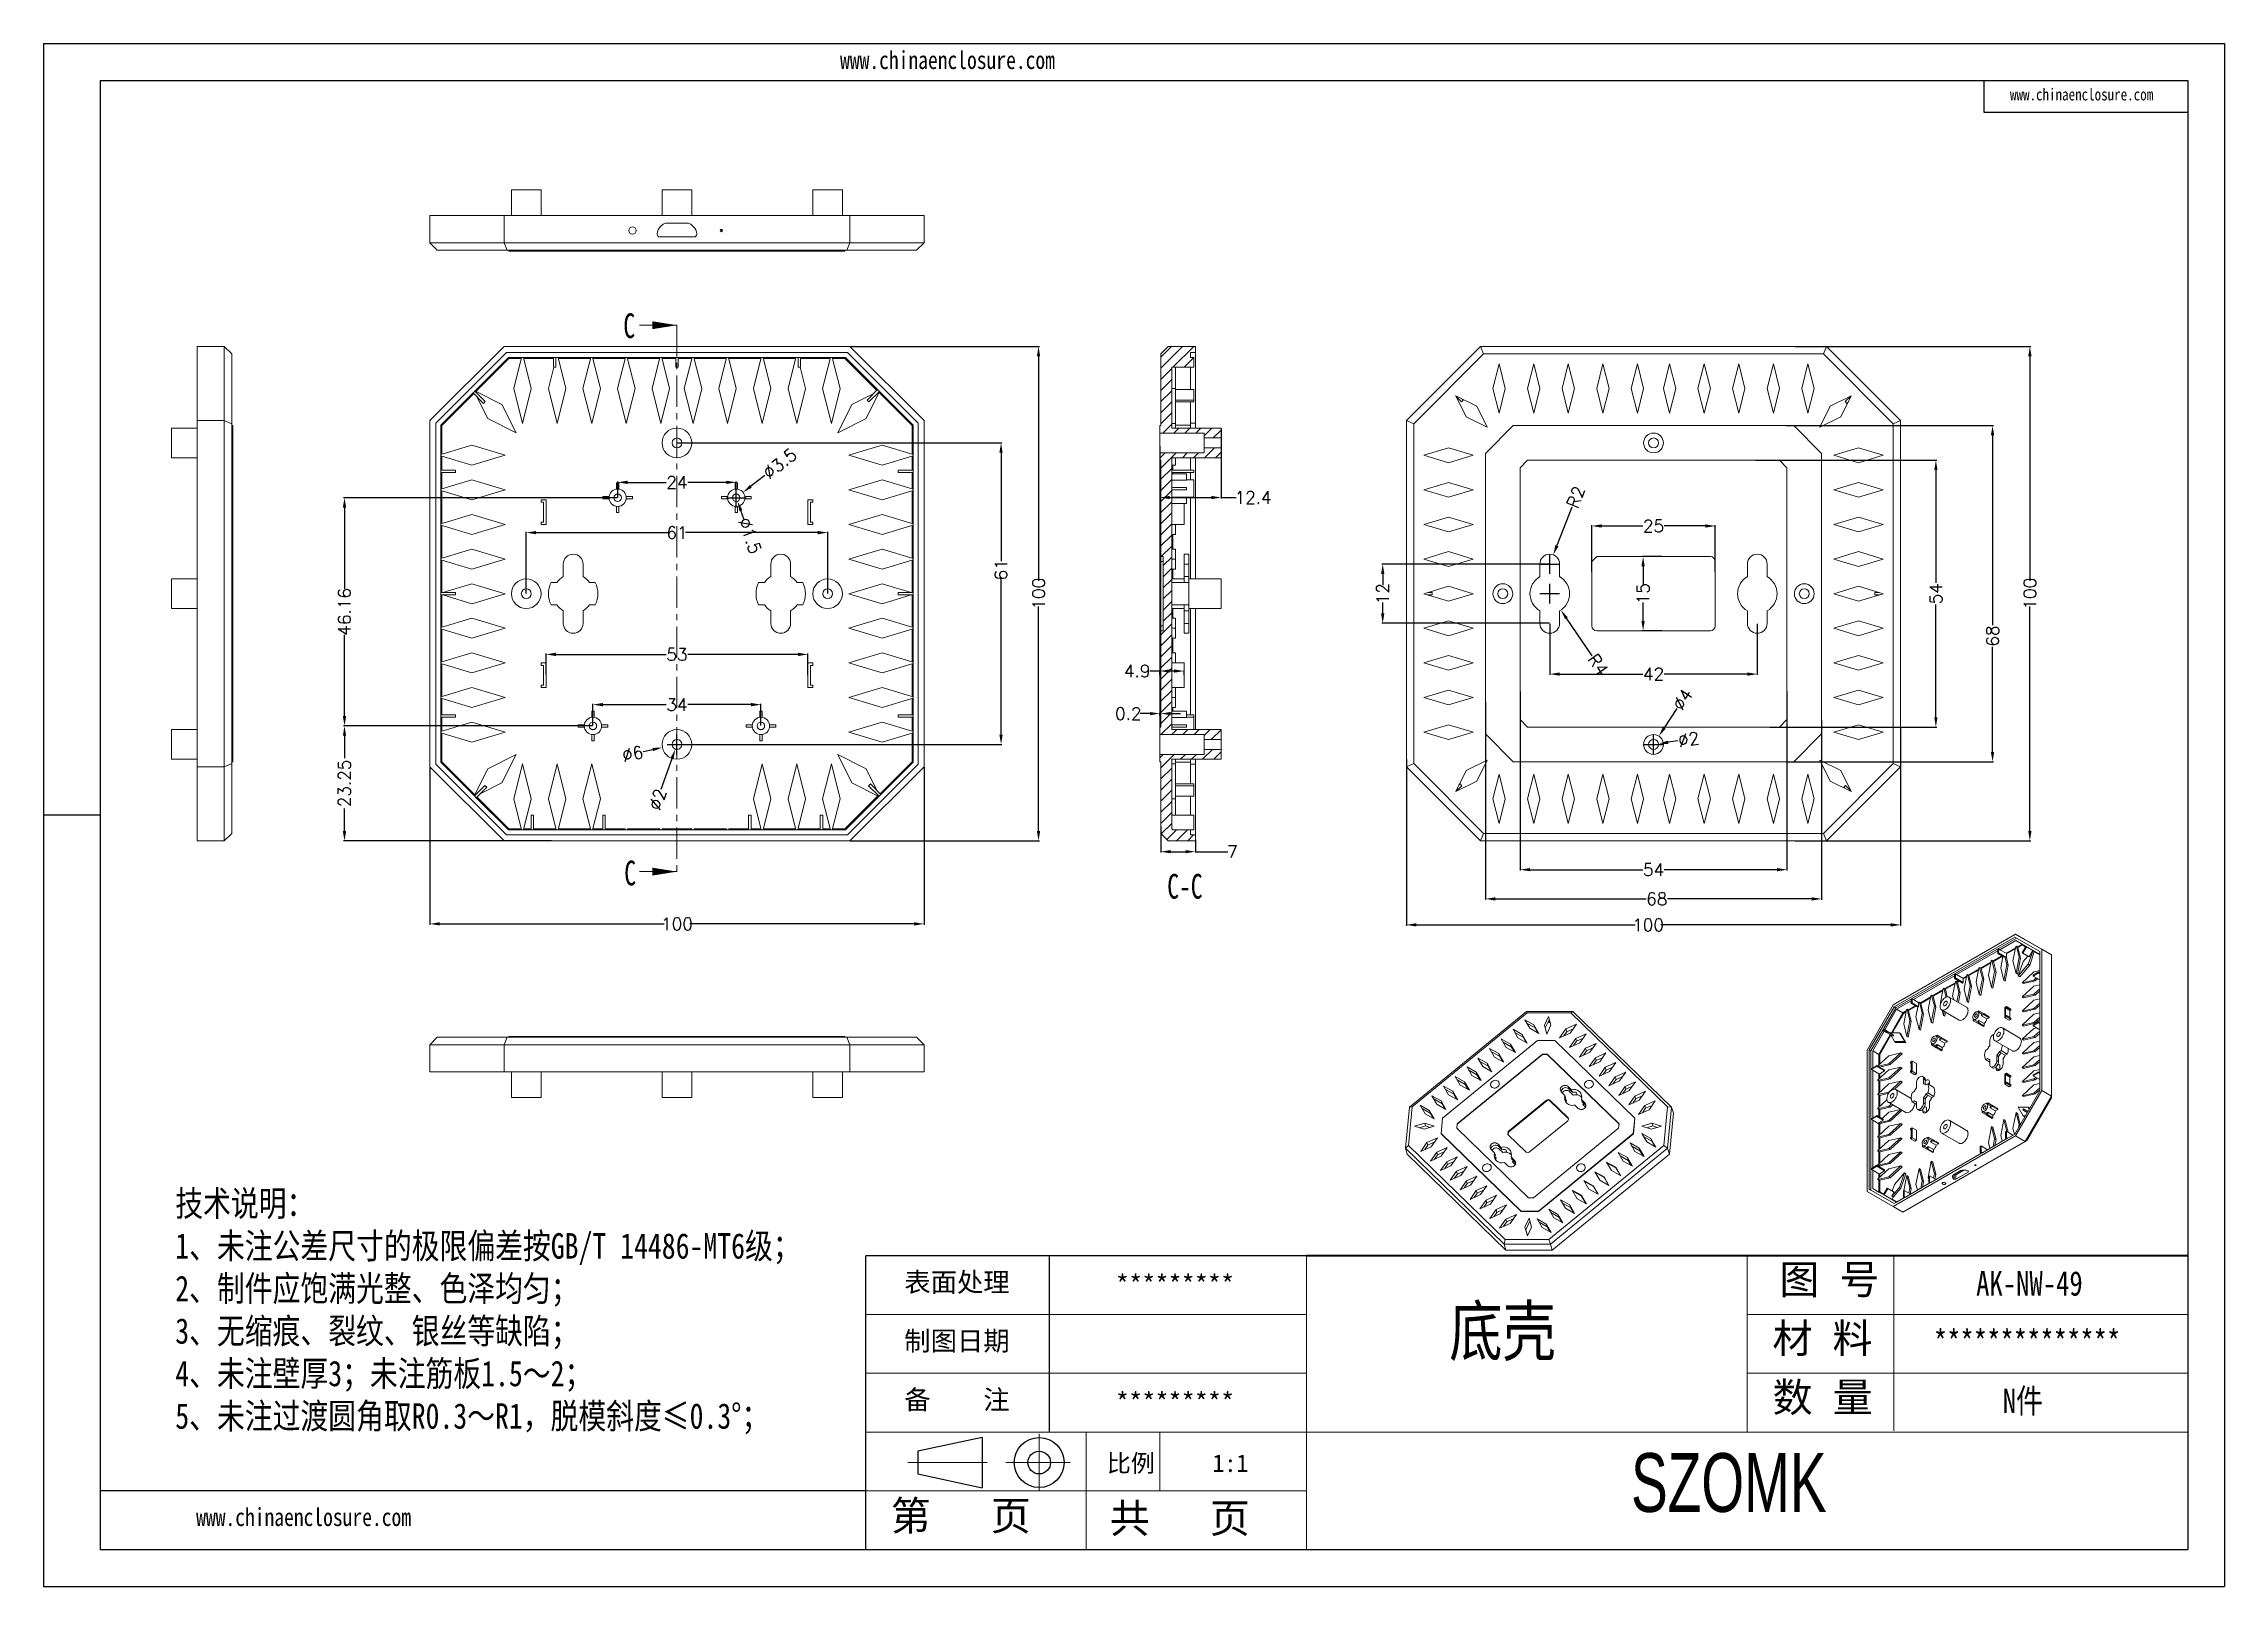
# Model space of a CAD drawing. Header units: inches. Extents: x 1584 to 2535, y 573 to 885.
# Drawn here: x 2093.6 to 2535, y 573 to 885 of the extents above; entities that cross this region are included whole.
import ezdxf

# ---------------------------------------------------------------- set-up
doc = ezdxf.new("R2010")
doc.units = ezdxf.units.IN
doc.linetypes.add('CENTER', pattern=[10.16, 6.35, -1.27, 1.27, -1.27])
doc.linetypes.add('CENTER2', pattern=[28.575, 19.05, -3.175, 3.175, -3.175])
doc.layers.add('10', color=7, linetype='Continuous')
doc.layers.add('文字', color=81, linetype='Continuous')
for name, color, linetype, lineweight in [('粗实线', 7, 'Continuous', 30), ('细实线', 3, 'Continuous', 9), ('细点划线', 2, 'CENTER2', 9)]:
    doc.layers.add(name, color=color, linetype=linetype, lineweight=lineweight)
doc.styles.add('SLDTEXTSTYLE6', font='TXT', dxfattribs={"width": 0.7})
doc.styles.get("Standard").update_dxf_attribs({"font": 'txt', "bigfont": 'gbcbig.shx'})
doc.styles.add('宋体', font='', dxfattribs={"width": 0.8, "height": 3.5})
doc.styles.add('长仿宋', font='', dxfattribs={"width": 0.7, "height": 4})
doc.styles.get('宋体').set_extended_font_data('SimSun')
doc.styles.get('长仿宋').set_extended_font_data('SimSun')
doc.dimstyles.new('2.5', dxfattribs={"dimtxt": 2.5, "dimasz": 2, "dimexe": 0.18, "dimexo": 0.0625, "dimgap": 0.09, "dimtad": 0, "dimdsep": 46, "dimtxsty": 'Standard', "dimcen": 2, "dimclrd": 3, "dimclre": 3, "dimadec": 0, "dimazin": 2, "dimtfac": 1, "dimtofl": 0, "dimtmove": 0, "dimatfit": 3, "dimfxl": 1, "dimtolj": 1, "dimtzin": 0, "dimarcsym": 0})
pattern_1 = [(45, (-54.9881, -44.4434), (-1.122532, 1.122532), [])]

msp = doc.modelspace()

# ---------------------------------------------------------------- texts
at = {"color": 7, "linetype": 'Continuous', "char_height": 5, "attachment_point": 1, "style": 'SLDTEXTSTYLE6'}
for insert in [(2210.958, 830.465), (2211.143, 719.756)]:
    msp.add_mtext('C', dxfattribs=dict(at, insert=insert))
at = {"char_height": 3.90961, "width": 2222.03021, "attachment_point": 1}
for s, insert in [('{\\fSimHei|b0|i0|c134|p49;表面处理}', (2267.818, 636.454)), ('{\\fSimHei|b0|i0|c134|p49;*********}', (2310.639, 635.951)), ('{\\fSimHei|b0|i0|c134|p49;制图日期}', (2267.818, 624.566)), ('{\\fSimHei|b0|i0|c134|p49;备    注}', (2267.818, 612.677)), ('{\\fSimHei|b0|i0|c134|p49;*********}', (2310.639, 612.175))]:
    msp.add_mtext(s, dxfattribs=dict(at, insert=insert))
at = {"layer": '10', "color": 0, "insert": (2324.605, 717.075), "char_height": 5, "attachment_point": 2, "style": 'SLDTEXTSTYLE6'}
msp.add_mtext('C-C', dxfattribs=at)
at = {"layer": '文字', "color": 0, "attachment_point": 1, "style": '宋体'}
for s, insert, char_height, width in [('www.chinaenclosure.com', (2254.815, 883.522), 3.63249, 63.81928), ('www.chinaenclosure.com', (2491.587, 875.956), 2.42166, 42.54619), ('{\\H1.111x;技术说明：\\P1、未注公差尺寸的极限偏差按GB/T 14486-MT6级；\\P2、制件应饱满光整、色泽均匀；\\P3、无缩痕、裂纹、银丝等缺陷；\\P4、未注壁厚3；未注筋板1.5～2；\\P5、未注过渡圆角取R0.3～R1，脱模斜度≤0.3%%D；}', (2120.277, 653.002), 4.6438, 169.14288), ('{\\H1.111x;AK-NW-49}', (2484.74, 636.722), 4.45805, 51.54007), ('底壳', (2378.084, 629.565), 9.9068, 126.65459), ('{\\H1.111x;**************}', (2476.165, 624.834), 4.45805, 51.54007), ('{\\H1.111x;N件}', (2490.133, 612.946), 4.45805, 51.54007), ('www.chinaenclosure.com', (2124.5, 588.796), 3.63249, 63.81928)]:
    msp.add_mtext(s, dxfattribs=dict(at, insert=insert, char_height=char_height, width=width))
at = {"layer": '粗实线', "insert": (2414.9, 599.906), "char_height": 11.88813, "width": 133.31366, "attachment_point": 1, "style": '长仿宋'}
msp.add_mtext('{\\fSTXinwei|b0|i0|c134|p2;SZOMK}', dxfattribs=at)
at = {"layer": '细实线', "color": 7, "attachment_point": 1}
for s, insert, char_height, width in [('{\\fSimSun|b0|i0|c134|p54;图 号}', (2444.923, 638.023), 5.94407, 29.72033), ('{\\fSimSun|b0|i0|c134|p54;材 料   }', (2443.514, 626.135), 5.94407, 29.72033), ('{\\fSimSun|b0|i0|c134|p54;数 量}', (2443.543, 614.188), 5.94407, 26.85604), ('{\\fSimSun|b0|i0|c134|p54;比例}', (2308.806, 599.661), 3.56644, 15.65556), ('{\\fSimSun|b0|i0|c134|p54;1:1}', (2330.168, 599.661), 3.56644, 15.65556), ('{\\fSimSun|b0|i0|c134|p54;第   页}', (2265.067, 590.232), 5.94407, 44.5805), ('{\\fSimSun|b0|i0|c134|p54; 共   页}', (2305.373, 589.727), 5.94407, 44.5805)]:
    msp.add_mtext(s, dxfattribs=dict(at, insert=insert, char_height=char_height, width=width))

# ---------------------------------------------------------------- blocks, each defined once
blk = doc.blocks.new('*D55')
at = {"color": 3, "lineweight": -2}
for p, q in [((2171.81, 738.69), (2171.81, 706.78)), ((2271.81, 738.69), (2271.81, 706.78)), ((2173.81, 706.96), (2219.22, 706.96)), ((2269.81, 706.96), (2224.4, 706.96))]:
    blk.add_line(p, q, dxfattribs=at)
at = {"color": 3}
for points in [[(2173.81, 707.3), (2173.81, 706.63), (2171.81, 706.96)], [(2269.81, 707.3), (2269.81, 706.63), (2271.81, 706.96)]]:
    blk.add_solid(points, dxfattribs=at)
at = {"layer": 'Defpoints', "color": 0}
for p in [(2171.81, 738.76), (2271.81, 738.76), (2271.81, 706.96)]:
    blk.add_point(p, dxfattribs=at)
at = {"color": 0, "insert": (2221.81, 706.96), "char_height": 2.5, "attachment_point": 5}
blk.add_mtext('\\A1;100', dxfattribs=at)
blk = doc.blocks.new('*D56')
at = {"color": 3, "lineweight": -2}
for p, q in [((2256.87, 823.76), (2295.16, 823.76)), ((2294.98, 821.76), (2294.98, 776.35)), ((2294.98, 725.76), (2294.98, 771.17)), ((2256.87, 723.76), (2295.16, 723.76))]:
    blk.add_line(p, q, dxfattribs=at)
at = {"color": 3}
for points in [[(2294.65, 821.76), (2295.31, 821.76), (2294.98, 823.76)], [(2294.65, 725.76), (2295.31, 725.76), (2294.98, 723.76)]]:
    blk.add_solid(points, dxfattribs=at)
at = {"layer": 'Defpoints', "color": 0}
for p in [(2256.81, 823.76), (2294.98, 823.76), (2256.81, 723.76)]:
    blk.add_point(p, dxfattribs=at)
at = {"color": 0, "insert": (2294.98, 773.76), "char_height": 2.5, "attachment_point": 5, "rotation": 90}
blk.add_mtext('\\A1;100', dxfattribs=at)
blk = doc.blocks.new('*D57')
at = {"color": 3, "lineweight": -2}
for p, q in [((2195.31, 757.32), (2195.31, 761.65)), ((2197.31, 761.47), (2219.63, 761.47)), ((2246.31, 761.47), (2223.98, 761.47)), ((2248.31, 757.32), (2248.31, 761.65))]:
    blk.add_line(p, q, dxfattribs=at)
at = {"color": 3}
for points in [[(2197.31, 761.81), (2197.31, 761.14), (2195.31, 761.47)], [(2246.31, 761.81), (2246.31, 761.14), (2248.31, 761.47)]]:
    blk.add_solid(points, dxfattribs=at)
at = {"layer": 'Defpoints', "color": 0}
for p in [(2248.31, 761.47), (2195.31, 757.26), (2248.31, 757.26)]:
    blk.add_point(p, dxfattribs=at)
at = {"color": 0, "insert": (2221.81, 761.47), "char_height": 2.5, "attachment_point": 5}
blk.add_mtext('\\A1;53', dxfattribs=at)
blk = doc.blocks.new('*D58')
at = {"color": 3, "lineweight": -2}
for p, q in [((2204.81, 747.07), (2204.81, 751.49)), ((2206.81, 751.31), (2219.63, 751.31)), ((2236.81, 751.31), (2223.98, 751.31)), ((2238.81, 747.07), (2238.81, 751.49))]:
    blk.add_line(p, q, dxfattribs=at)
at = {"color": 3}
for points in [[(2206.81, 751.65), (2206.81, 750.98), (2204.81, 751.31)], [(2236.81, 751.65), (2236.81, 750.98), (2238.81, 751.31)]]:
    blk.add_solid(points, dxfattribs=at)
at = {"layer": 'Defpoints', "color": 0}
for p in [(2238.81, 751.31), (2204.81, 747.01), (2238.81, 747.01)]:
    blk.add_point(p, dxfattribs=at)
at = {"color": 0, "insert": (2221.81, 751.31), "char_height": 2.5, "attachment_point": 5}
blk.add_mtext('\\A1;34', dxfattribs=at)
blk = doc.blocks.new('*D59')
at = {"color": 3, "lineweight": -2}
for p, q in [((2191.31, 773.82), (2191.31, 786.29)), ((2193.31, 786.11), (2220.05, 786.11)), ((2250.31, 786.11), (2223.56, 786.11)), ((2252.31, 773.82), (2252.31, 786.29))]:
    blk.add_line(p, q, dxfattribs=at)
at = {"color": 3}
for points in [[(2193.31, 786.44), (2193.31, 785.77), (2191.31, 786.11)], [(2250.31, 786.44), (2250.31, 785.77), (2252.31, 786.11)]]:
    blk.add_solid(points, dxfattribs=at)
at = {"layer": 'Defpoints', "color": 0}
for p in [(2252.31, 786.11), (2191.31, 773.76), (2252.31, 773.76)]:
    blk.add_point(p, dxfattribs=at)
at = {"color": 0, "insert": (2221.81, 786.11), "char_height": 2.5, "attachment_point": 5}
blk.add_mtext('\\A1;61', dxfattribs=at)
blk = doc.blocks.new('*D60')
at = {"color": 3, "lineweight": -2}
for p, q in [((2209.81, 793.23), (2209.81, 796.46)), ((2211.81, 796.28), (2219.63, 796.28)), ((2231.81, 796.28), (2223.98, 796.28)), ((2233.81, 793.23), (2233.81, 796.46))]:
    blk.add_line(p, q, dxfattribs=at)
at = {"color": 3}
for points in [[(2211.81, 796.61), (2211.81, 795.95), (2209.81, 796.28)], [(2231.81, 796.61), (2231.81, 795.95), (2233.81, 796.28)]]:
    blk.add_solid(points, dxfattribs=at)
at = {"layer": 'Defpoints', "color": 0}
for p in [(2209.81, 796.28), (2209.81, 793.17), (2233.81, 793.17)]:
    blk.add_point(p, dxfattribs=at)
at = {"color": 0, "insert": (2221.81, 796.28), "char_height": 2.5, "attachment_point": 5}
blk.add_mtext('\\A1;24', dxfattribs=at)
blk = doc.blocks.new('*D61')
at = {"color": 3, "lineweight": -2}
for p, q in [((2221.87, 804.26), (2287.58, 804.26)), ((2287.4, 802.26), (2287.4, 780.35)), ((2287.4, 745.26), (2287.4, 776.84)), ((2221.87, 743.26), (2287.58, 743.26))]:
    blk.add_line(p, q, dxfattribs=at)
at = {"color": 3}
for points in [[(2287.06, 802.26), (2287.73, 802.26), (2287.4, 804.26)], [(2287.06, 745.26), (2287.73, 745.26), (2287.4, 743.26)]]:
    blk.add_solid(points, dxfattribs=at)
at = {"layer": 'Defpoints', "color": 0}
for p in [(2221.81, 804.26), (2287.4, 804.26), (2221.81, 743.26)]:
    blk.add_point(p, dxfattribs=at)
at = {"color": 0, "insert": (2287.4, 778.59), "char_height": 2.5, "attachment_point": 5, "rotation": 90}
blk.add_mtext('\\A1;61', dxfattribs=at)
blk = doc.blocks.new('*D62')
at = {"color": 3, "lineweight": -2}
for p, q in [((2319.73, 726.69), (2319.73, 721.39)), ((2326.73, 723.99), (2326.73, 721.39)), ((2321.73, 721.57), (2324.73, 721.57)), ((2326.73, 721.57), (2333.28, 721.57))]:
    blk.add_line(p, q, dxfattribs=at)
at = {"color": 3}
for points in [[(2321.73, 721.9), (2321.73, 721.24), (2319.73, 721.57)], [(2324.73, 721.9), (2324.73, 721.24), (2326.73, 721.57)]]:
    blk.add_solid(points, dxfattribs=at)
at = {"layer": 'Defpoints', "color": 0}
for p in [(2319.73, 726.75), (2326.73, 724.05), (2326.73, 721.57)]:
    blk.add_point(p, dxfattribs=at)
at = {"color": 0, "insert": (2334.21, 721.57), "char_height": 2.5, "attachment_point": 5}
blk.add_mtext('\\A1;7', dxfattribs=at)
blk = doc.blocks.new('*D63')
at = {"color": 3, "lineweight": -2}
for p, q in [((2319.53, 803.62), (2319.53, 793.03)), ((2331.93, 807.19), (2331.93, 793.03)), ((2321.53, 793.21), (2329.93, 793.21)), ((2331.93, 793.21), (2334.97, 793.21))]:
    blk.add_line(p, q, dxfattribs=at)
at = {"color": 3}
for points in [[(2321.53, 793.54), (2321.53, 792.87), (2319.53, 793.21)], [(2329.93, 793.54), (2329.93, 792.87), (2331.93, 793.21)]]:
    blk.add_solid(points, dxfattribs=at)
at = {"layer": 'Defpoints', "color": 0}
for p in [(2319.53, 803.68), (2331.93, 807.26), (2319.53, 793.21)]:
    blk.add_point(p, dxfattribs=at)
at = {"color": 0, "insert": (2338.4, 793.21), "char_height": 2.5, "attachment_point": 5}
blk.add_mtext('\\A1;12.4', dxfattribs=at)
blk = doc.blocks.new('*D64')
at = {"color": 3, "lineweight": -2}
for p, q in [((2317.53, 749.5), (2315.53, 749.5)), ((2319.53, 749.13), (2319.53, 749.68)), ((2319.73, 749.13), (2319.73, 749.68)), ((2321.73, 749.5), (2323.73, 749.5))]:
    blk.add_line(p, q, dxfattribs=at)
at = {"color": 3}
for points in [[(2317.53, 749.83), (2317.53, 749.17), (2319.53, 749.5)], [(2321.73, 749.83), (2321.73, 749.17), (2319.73, 749.5)]]:
    blk.add_solid(points, dxfattribs=at)
at = {"layer": 'Defpoints', "color": 0}
for p in [(2319.53, 749.5), (2319.53, 749.07), (2319.73, 749.07)]:
    blk.add_point(p, dxfattribs=at)
at = {"color": 0, "insert": (2313.15, 749.5), "char_height": 2.5, "attachment_point": 5}
blk.add_mtext('\\A1;0.2', dxfattribs=at)
blk = doc.blocks.new('*D65')
at = {"color": 3, "lineweight": -2}
for p, q in [((2319.53, 758.11), (2317.53, 758.11)), ((2319.53, 757.32), (2319.53, 758.29)), ((2322.43, 758.11), (2321.53, 758.11)), ((2324.43, 757.32), (2324.43, 758.29))]:
    blk.add_line(p, q, dxfattribs=at)
at = {"color": 3}
for points in [[(2321.53, 758.44), (2321.53, 757.78), (2319.53, 758.11)], [(2322.43, 758.44), (2322.43, 757.78), (2324.43, 758.11)]]:
    blk.add_solid(points, dxfattribs=at)
at = {"layer": 'Defpoints', "color": 0}
for p in [(2319.53, 758.11), (2319.53, 757.26), (2324.43, 757.26)]:
    blk.add_point(p, dxfattribs=at)
at = {"color": 0, "insert": (2314.94, 758.11), "char_height": 2.5, "attachment_point": 5}
blk.add_mtext('\\A1;4.9', dxfattribs=at)
blk = doc.blocks.new('*D66')
at = {"color": 3, "lineweight": -2}
for p, q in [((2469.45, 746.47), (2469.45, 706.58)), ((2369.45, 740.3), (2369.45, 706.58)), ((2371.45, 706.76), (2415.76, 706.76)), ((2467.45, 706.76), (2420.94, 706.76))]:
    blk.add_line(p, q, dxfattribs=at)
at = {"color": 3}
for points in [[(2371.45, 707.1), (2371.45, 706.43), (2369.45, 706.76)], [(2467.45, 707.1), (2467.45, 706.43), (2469.45, 706.76)]]:
    blk.add_solid(points, dxfattribs=at)
at = {"layer": 'Defpoints', "color": 0}
for p in [(2469.45, 746.53), (2369.45, 740.36), (2469.45, 706.76)]:
    blk.add_point(p, dxfattribs=at)
at = {"color": 0, "insert": (2418.35, 706.76), "char_height": 2.5, "attachment_point": 5}
blk.add_mtext('\\A1;100', dxfattribs=at)
blk = doc.blocks.new('*D67')
at = {"color": 3, "lineweight": -2}
for p, q in [((2448.11, 823.76), (2495.79, 823.76)), ((2495.61, 821.76), (2495.61, 776.35)), ((2495.61, 725.76), (2495.61, 771.17)), ((2448.11, 723.76), (2495.79, 723.76))]:
    blk.add_line(p, q, dxfattribs=at)
at = {"color": 3}
for points in [[(2495.28, 821.76), (2495.95, 821.76), (2495.61, 823.76)], [(2495.28, 725.76), (2495.95, 725.76), (2495.61, 723.76)]]:
    blk.add_solid(points, dxfattribs=at)
at = {"layer": 'Defpoints', "color": 0}
for p in [(2448.05, 823.76), (2495.61, 823.76), (2448.05, 723.76)]:
    blk.add_point(p, dxfattribs=at)
at = {"color": 0, "insert": (2495.61, 773.76), "char_height": 2.5, "attachment_point": 5, "rotation": 90}
blk.add_mtext('\\A1;100', dxfattribs=at)
blk = doc.blocks.new('*D68')
at = {"color": 3, "lineweight": -2}
for p, q in [((2385.45, 751.82), (2385.45, 711.84)), ((2453.45, 748.2), (2453.45, 711.84)), ((2387.45, 712.02), (2417.94, 712.02)), ((2451.45, 712.02), (2422.29, 712.02))]:
    blk.add_line(p, q, dxfattribs=at)
at = {"color": 3}
for points in [[(2387.45, 712.35), (2387.45, 711.68), (2385.45, 712.02)], [(2451.45, 712.35), (2451.45, 711.68), (2453.45, 712.02)]]:
    blk.add_solid(points, dxfattribs=at)
at = {"layer": 'Defpoints', "color": 0}
for p in [(2385.45, 751.88), (2453.45, 748.27), (2453.45, 712.02)]:
    blk.add_point(p, dxfattribs=at)
at = {"color": 0, "insert": (2420.11, 712.02), "char_height": 2.5, "attachment_point": 5}
blk.add_mtext('\\A1;68', dxfattribs=at)
blk = doc.blocks.new('*D69')
at = {"color": 3, "lineweight": -2}
for p, q in [((2446.28, 807.76), (2488.24, 807.76)), ((2488.06, 805.76), (2488.06, 767.37)), ((2488.06, 741.76), (2488.06, 763.02)), ((2446.28, 739.76), (2488.24, 739.76))]:
    blk.add_line(p, q, dxfattribs=at)
at = {"color": 3}
for points in [[(2487.72, 805.76), (2488.39, 805.76), (2488.06, 807.76)], [(2487.72, 741.76), (2488.39, 741.76), (2488.06, 739.76)]]:
    blk.add_solid(points, dxfattribs=at)
at = {"layer": 'Defpoints', "color": 0}
for p in [(2446.21, 807.76), (2488.06, 807.76), (2446.21, 739.76)]:
    blk.add_point(p, dxfattribs=at)
at = {"color": 0, "insert": (2488.06, 765.19), "char_height": 2.5, "attachment_point": 5, "rotation": 90}
blk.add_mtext('\\A1;68', dxfattribs=at)
blk = doc.blocks.new('*D70')
at = {"color": 3, "lineweight": -2}
for p, q in [((2421.16, 781.26), (2417.16, 781.26)), ((2417.34, 779.26), (2417.34, 775.51)), ((2417.34, 768.26), (2417.34, 772)), ((2421.16, 766.26), (2417.16, 766.26))]:
    blk.add_line(p, q, dxfattribs=at)
at = {"color": 3}
for points in [[(2417, 779.26), (2417.67, 779.26), (2417.34, 781.26)], [(2417, 768.26), (2417.67, 768.26), (2417.34, 766.26)]]:
    blk.add_solid(points, dxfattribs=at)
at = {"layer": 'Defpoints', "color": 0}
for p in [(2417.34, 781.26), (2421.22, 781.26), (2421.22, 766.26)]:
    blk.add_point(p, dxfattribs=at)
at = {"color": 0, "insert": (2417.34, 773.76), "char_height": 2.5, "attachment_point": 5, "rotation": 90}
blk.add_mtext('\\A1;15', dxfattribs=at)
blk = doc.blocks.new('*D71')
at = {"color": 3, "lineweight": -2}
for p, q in [((2406.95, 778.15), (2406.95, 787.63)), ((2408.95, 787.45), (2417.27, 787.45)), ((2429.95, 787.45), (2421.62, 787.45)), ((2431.95, 778.15), (2431.95, 787.63))]:
    blk.add_line(p, q, dxfattribs=at)
at = {"color": 3}
for points in [[(2408.95, 787.78), (2408.95, 787.12), (2406.95, 787.45)], [(2429.95, 787.78), (2429.95, 787.12), (2431.95, 787.45)]]:
    blk.add_solid(points, dxfattribs=at)
at = {"layer": 'Defpoints', "color": 0}
for p in [(2431.95, 787.45), (2406.95, 778.09), (2431.95, 778.09)]:
    blk.add_point(p, dxfattribs=at)
at = {"color": 0, "insert": (2419.45, 787.45), "char_height": 2.5, "attachment_point": 5}
blk.add_mtext('\\A1;25', dxfattribs=at)
blk = doc.blocks.new('*D72')
at = {"color": 3, "lineweight": -2}
for p, q in [((2440.15, 800.76), (2476.77, 800.76)), ((2476.59, 798.76), (2476.59, 775.93)), ((2476.59, 748.76), (2476.59, 771.58)), ((2442.97, 746.76), (2476.77, 746.76))]:
    blk.add_line(p, q, dxfattribs=at)
at = {"color": 3}
for points in [[(2476.26, 798.76), (2476.92, 798.76), (2476.59, 800.76)], [(2476.26, 748.76), (2476.92, 748.76), (2476.59, 746.76)]]:
    blk.add_solid(points, dxfattribs=at)
at = {"layer": 'Defpoints', "color": 0}
for p in [(2440.09, 800.76), (2476.59, 800.76), (2442.9, 746.76)]:
    blk.add_point(p, dxfattribs=at)
at = {"color": 0, "insert": (2476.59, 773.76), "char_height": 2.5, "attachment_point": 5, "rotation": 90}
blk.add_mtext('\\A1;54', dxfattribs=at)
blk = doc.blocks.new('*D73')
at = {"color": 3, "lineweight": -2}
for p, q in [((2392.45, 753.98), (2392.45, 717.75)), ((2446.45, 753.98), (2446.45, 717.75)), ((2394.45, 717.93), (2417.27, 717.93)), ((2444.45, 717.93), (2421.62, 717.93))]:
    blk.add_line(p, q, dxfattribs=at)
at = {"color": 3}
for points in [[(2394.45, 718.26), (2394.45, 717.6), (2392.45, 717.93)], [(2444.45, 718.26), (2444.45, 717.6), (2446.45, 717.93)]]:
    blk.add_solid(points, dxfattribs=at)
at = {"layer": 'Defpoints', "color": 0}
for p in [(2392.45, 754.04), (2446.45, 754.04), (2446.45, 717.93)]:
    blk.add_point(p, dxfattribs=at)
at = {"color": 0, "insert": (2419.45, 717.93), "char_height": 2.5, "attachment_point": 5}
blk.add_mtext('\\A1;54', dxfattribs=at)
blk = doc.blocks.new('*D74')
at = {"color": 3, "lineweight": -2}
for p, q in [((2398.45, 767.69), (2398.45, 757.31)), ((2440.45, 767.69), (2440.45, 757.31)), ((2400.45, 757.49), (2417.27, 757.49)), ((2438.45, 757.49), (2421.62, 757.49))]:
    blk.add_line(p, q, dxfattribs=at)
at = {"color": 3}
for points in [[(2400.45, 757.82), (2400.45, 757.16), (2398.45, 757.49)], [(2438.45, 757.82), (2438.45, 757.16), (2440.45, 757.49)]]:
    blk.add_solid(points, dxfattribs=at)
at = {"layer": 'Defpoints', "color": 0}
for p in [(2398.45, 767.76), (2440.45, 767.76), (2440.45, 757.49)]:
    blk.add_point(p, dxfattribs=at)
at = {"color": 0, "insert": (2419.45, 757.49), "char_height": 2.5, "attachment_point": 5}
blk.add_mtext('\\A1;42', dxfattribs=at)
blk = doc.blocks.new('*D75')
at = {"color": 3, "lineweight": -2}
for p, q in [((2398.38, 779.76), (2364.46, 779.76)), ((2364.64, 777.76), (2364.64, 775.51)), ((2364.64, 769.76), (2364.64, 772)), ((2398.38, 767.76), (2364.46, 767.76))]:
    blk.add_line(p, q, dxfattribs=at)
at = {"color": 3}
for points in [[(2364.31, 777.76), (2364.98, 777.76), (2364.64, 779.76)], [(2364.31, 769.76), (2364.98, 769.76), (2364.64, 767.76)]]:
    blk.add_solid(points, dxfattribs=at)
at = {"layer": 'Defpoints', "color": 0}
for p in [(2364.64, 779.76), (2398.45, 779.76), (2398.45, 767.76)]:
    blk.add_point(p, dxfattribs=at)
at = {"color": 0, "insert": (2364.64, 773.76), "char_height": 2.5, "attachment_point": 5, "rotation": 90}
blk.add_mtext('\\A1;12', dxfattribs=at)
blk = doc.blocks.new('*D76')
at = {"color": 3, "lineweight": -2}
for p, q in [((2402.94, 791.29), (2399.9, 783.48)), ((2398.45, 777.76), (2398.45, 781.76)), ((2396.45, 779.76), (2400.45, 779.76))]:
    blk.add_line(p, q, dxfattribs=at)
at = {"color": 3}
blk.add_solid([(2399.59, 783.6), (2400.21, 783.36), (2399.17, 781.62)], dxfattribs=at)
at = {"layer": 'Defpoints', "color": 0}
for p in [(2399.17, 781.62), (2398.45, 779.76)]:
    blk.add_point(p, dxfattribs=at)
at = {"color": 0, "insert": (2403.73, 793.31), "char_height": 2.5, "attachment_point": 5, "rotation": 68.7172}
blk.add_mtext('\\A1;R2', dxfattribs=at)
blk = doc.blocks.new('*D77')
at = {"color": 3, "lineweight": -2}
for p, q in [((2396.45, 773.76), (2400.45, 773.76)), ((2398.45, 771.76), (2398.45, 775.76)), ((2407.01, 761.18), (2401.82, 768.8))]:
    blk.add_line(p, q, dxfattribs=at)
at = {"color": 3}
blk.add_solid([(2402.1, 768.98), (2401.55, 768.61), (2400.7, 770.45)], dxfattribs=at)
at = {"layer": 'Defpoints', "color": 0}
for p in [(2398.45, 773.76), (2400.7, 770.45)]:
    blk.add_point(p, dxfattribs=at)
at = {"color": 0, "insert": (2408.23, 759.38), "char_height": 2.5, "attachment_point": 5, "rotation": 304.2594}
blk.add_mtext('\\A1;R4', dxfattribs=at)
blk = doc.blocks.new('*D78')
at = {"color": 3, "lineweight": -2}
for p, q in [((2424.15, 750.54), (2421.62, 746.62)), ((2417.45, 743.26), (2421.45, 743.26)), ((2419.45, 741.26), (2419.45, 745.26))]:
    blk.add_line(p, q, dxfattribs=at)
at = {"color": 3}
blk.add_solid([(2421.34, 746.8), (2421.9, 746.44), (2420.53, 744.94)], dxfattribs=at)
at = {"layer": 'Defpoints', "color": 0}
for p in [(2418.36, 741.58), (2420.53, 744.94)]:
    blk.add_point(p, dxfattribs=at)
at = {"color": 0, "insert": (2425.33, 752.36), "char_height": 2.5, "attachment_point": 5, "rotation": 57.1472}
blk.add_mtext('\\A1;∅4', dxfattribs=at)
blk = doc.blocks.new('*D79')
at = {"color": 3, "lineweight": -2}
for p, q in [((2417.45, 743.26), (2421.45, 743.26)), ((2419.45, 741.26), (2419.45, 745.26)), ((2424.39, 743.98), (2422.41, 743.69))]:
    blk.add_line(p, q, dxfattribs=at)
at = {"color": 3}
blk.add_solid([(2422.37, 744.02), (2422.46, 743.36), (2420.43, 743.4)], dxfattribs=at)
at = {"layer": 'Defpoints', "color": 0}
for p in [(2418.46, 743.11), (2420.43, 743.4)]:
    blk.add_point(p, dxfattribs=at)
at = {"color": 0, "insert": (2426.54, 744.3), "char_height": 2.5, "attachment_point": 5, "rotation": 8.3564}
blk.add_mtext('\\A1;∅2', dxfattribs=at)
blk = doc.blocks.new('*D80')
at = {"color": 3, "lineweight": -2}
for p, q in [((2233.81, 791.17), (2233.81, 795.17)), ((2239.59, 797.69), (2236.76, 795.48)), ((2231.81, 793.17), (2235.81, 793.17))]:
    blk.add_line(p, q, dxfattribs=at)
at = {"color": 3}
blk.add_solid([(2236.55, 795.74), (2236.96, 795.21), (2235.18, 794.24)], dxfattribs=at)
at = {"layer": 'Defpoints', "color": 0}
for p in [(2232.43, 792.09), (2235.18, 794.24)]:
    blk.add_point(p, dxfattribs=at)
at = {"color": 0, "insert": (2242.62, 800.06), "char_height": 2.5, "attachment_point": 5, "rotation": 38.0414}
blk.add_mtext('\\A1;∅3.5', dxfattribs=at)
blk = doc.blocks.new('*D81')
at = {"color": 3, "lineweight": -2}
for p, q in [((2233.81, 791.17), (2233.81, 795.17)), ((2231.81, 793.17), (2235.81, 793.17)), ((2235.42, 788.7), (2234.74, 790.58))]:
    blk.add_line(p, q, dxfattribs=at)
at = {"color": 3}
blk.add_solid([(2235.05, 790.69), (2234.43, 790.47), (2234.06, 792.46)], dxfattribs=at)
at = {"layer": 'Defpoints', "color": 0}
for p in [(2233.55, 793.87), (2234.06, 792.46)]:
    blk.add_point(p, dxfattribs=at)
at = {"color": 0, "insert": (2236.58, 785.48), "char_height": 2.5, "attachment_point": 5, "rotation": 289.868}
blk.add_mtext('\\A1;∅1.5', dxfattribs=at)
blk = doc.blocks.new('*D82')
at = {"color": 3, "lineweight": -2}
for p, q in [((2204.74, 747.01), (2154.34, 747.01)), ((2154.52, 745.01), (2154.52, 740.47)), ((2154.52, 725.76), (2154.52, 730.29)), ((2196.4, 723.76), (2154.34, 723.76))]:
    blk.add_line(p, q, dxfattribs=at)
at = {"color": 3}
for points in [[(2154.19, 745.01), (2154.86, 745.01), (2154.52, 747.01)], [(2154.19, 725.76), (2154.86, 725.76), (2154.52, 723.76)]]:
    blk.add_solid(points, dxfattribs=at)
at = {"layer": 'Defpoints', "color": 0}
for p in [(2154.52, 747.01), (2204.81, 747.01), (2196.46, 723.76)]:
    blk.add_point(p, dxfattribs=at)
at = {"color": 0, "insert": (2154.52, 735.38), "char_height": 2.5, "attachment_point": 5, "rotation": 90}
blk.add_mtext('\\A1;23.25', dxfattribs=at)
blk = doc.blocks.new('*D83')
at = {"color": 3, "lineweight": -2}
for p, q in [((2209.74, 793.17), (2154.34, 793.17)), ((2154.52, 791.17), (2154.52, 774.76)), ((2154.52, 749.01), (2154.52, 765.41)), ((2204.74, 747.01), (2154.34, 747.01))]:
    blk.add_line(p, q, dxfattribs=at)
at = {"color": 3}
for points in [[(2154.19, 791.17), (2154.86, 791.17), (2154.52, 793.17)], [(2154.19, 749.01), (2154.86, 749.01), (2154.52, 747.01)]]:
    blk.add_solid(points, dxfattribs=at)
at = {"layer": 'Defpoints', "color": 0}
for p in [(2154.52, 793.17), (2209.81, 793.17), (2204.81, 747.01)]:
    blk.add_point(p, dxfattribs=at)
at = {"color": 0, "insert": (2154.52, 770.09), "char_height": 2.5, "attachment_point": 5, "rotation": 90}
blk.add_mtext('\\A1;46.16', dxfattribs=at)
blk = doc.blocks.new('*D84')
at = {"color": 3, "lineweight": -2}
for p, q in [((2214.96, 741.81), (2216.91, 742.23)), ((2219.81, 743.26), (2223.81, 743.26)), ((2221.81, 741.26), (2221.81, 745.26))]:
    blk.add_line(p, q, dxfattribs=at)
at = {"color": 3}
blk.add_solid([(2216.84, 742.55), (2216.98, 741.9), (2218.87, 742.64)], dxfattribs=at)
at = {"layer": 'Defpoints', "color": 0}
for p in [(2218.87, 742.64), (2224.74, 743.87)]:
    blk.add_point(p, dxfattribs=at)
at = {"color": 0, "insert": (2212.83, 741.37), "char_height": 2.5, "attachment_point": 5, "rotation": 11.884}
blk.add_mtext('\\A1;∅6', dxfattribs=at)
blk = doc.blocks.new('*D85')
at = {"color": 3, "lineweight": -2}
for p, q in [((2219.81, 743.26), (2223.81, 743.26)), ((2221.81, 741.26), (2221.81, 745.26)), ((2218.63, 734.19), (2220.81, 740.43))]:
    blk.add_line(p, q, dxfattribs=at)
at = {"color": 3}
blk.add_solid([(2220.5, 740.54), (2221.13, 740.31), (2221.47, 742.31)], dxfattribs=at)
at = {"layer": 'Defpoints', "color": 0}
for p in [(2221.47, 742.31), (2222.14, 744.2)]:
    blk.add_point(p, dxfattribs=at)
at = {"color": 0, "insert": (2217.91, 732.14), "char_height": 2.5, "attachment_point": 5, "rotation": 70.6787}
blk.add_mtext('\\A1;∅2', dxfattribs=at)

# ---------------------------------------------------------------- dimensions: what is measured, and where the dimension line sits
for base, p1, p2, picture, middle in [((2294.979, 823.756), (2256.805, 723.756), (2256.805, 823.756), '*D56', (2294.979, 773.756)), ((2495.613, 823.756), (2448.048, 723.756), (2448.048, 823.756), '*D67', (2495.613, 773.756)), ((2476.591, 800.756), (2442.903, 746.756), (2440.086, 800.756), '*D72', (2476.591, 773.756)), ((2154.525, 793.166), (2204.805, 747.006), (2209.805, 793.166), '*D83', (2154.525, 770.086)), ((2417.335, 781.256), (2421.225, 766.256), (2421.225, 781.256), '*D70', (2417.335, 773.756)), ((2364.642, 779.756), (2398.446, 767.756), (2398.446, 779.756), '*D75', (2364.642, 773.756)), ((2154.525, 747.006), (2196.462, 723.756), (2204.805, 747.006), '*D82', (2154.525, 735.381))]:
    dim = msp.add_linear_dim(base=base, p1=p1, p2=p2, angle=90, dimstyle='2.5')
    dim.commit()
    dim.dimension.update_dxf_attribs({"geometry": picture, "text_midpoint": middle})
for base, p1, p2, picture, middle in [((2488.056, 807.756), (2446.214, 739.756), (2446.214, 807.756), '*D69', (2488.056, 765.193)), ((2287.396, 804.256), (2221.805, 743.256), (2221.805, 804.256), '*D61', (2287.396, 778.592))]:
    dim = msp.add_linear_dim(base=base, p1=p1, p2=p2, angle=90, dimstyle='2.5')
    dim.commit()
    dim.dimension.update_dxf_attribs({"geometry": picture, "text_midpoint": middle, "dimtype": 160})
for p1, p2, picture, middle in [((2232.427, 792.088), (2235.183, 794.244), '*D80', (2242.616, 800.06)), ((2418.361, 741.576), (2420.531, 744.936), '*D78', (2425.326, 752.362)), ((2222.136, 744.2), (2221.474, 742.312), '*D85', (2217.906, 732.136))]:
    dim = msp.add_diameter_dim_2p(p1=p1, p2=p2, dimstyle='2.5')
    dim.commit()
    dim.dimension.update_dxf_attribs({"geometry": picture, "text_midpoint": middle, "dimtype": 163})
for base, p1, p2, picture, middle in [((2319.53, 793.208), (2331.93, 807.256), (2319.53, 803.678), '*D63', (2338.395, 793.208)), ((2453.446, 712.017), (2385.446, 751.883), (2453.446, 748.265), '*D68', (2420.113, 712.017)), ((2446.446, 717.929), (2392.446, 754.043), (2446.446, 754.043), '*D73', (2419.446, 717.929)), ((2469.446, 706.763), (2369.446, 740.363), (2469.446, 746.533), '*D66', (2418.35, 706.763)), ((2271.805, 706.965), (2171.805, 738.756), (2271.805, 738.756), '*D55', (2221.805, 706.965)), ((2326.73, 721.569), (2319.73, 726.752), (2326.73, 724.05), '*D62', (2334.207, 721.569))]:
    dim = msp.add_linear_dim(base=base, p1=p1, p2=p2, dimstyle='2.5')
    dim.commit()
    dim.dimension.update_dxf_attribs({"geometry": picture, "text_midpoint": middle, "dimtype": 160})
for base, p1, p2, picture, middle in [((2209.805, 796.281), (2233.805, 793.166), (2209.805, 793.166), '*D60', (2221.805, 796.281)), ((2252.305, 786.106), (2191.305, 773.756), (2252.305, 773.756), '*D59', (2221.805, 786.106)), ((2431.946, 787.449), (2406.946, 778.085), (2431.946, 778.085), '*D71', (2419.446, 787.449)), ((2440.446, 757.49), (2398.446, 767.756), (2440.446, 767.756), '*D74', (2419.446, 757.49)), ((2248.305, 761.474), (2195.305, 757.256), (2248.305, 757.256), '*D57', (2221.805, 761.474)), ((2319.53, 758.11), (2324.43, 757.256), (2319.53, 757.256), '*D65', (2314.94, 758.11)), ((2238.805, 751.314), (2204.805, 747.006), (2238.805, 747.006), '*D58', (2221.805, 751.314)), ((2319.53, 749.5), (2319.73, 749.07), (2319.53, 749.07), '*D64', (2313.149, 749.5))]:
    dim = msp.add_linear_dim(base=base, p1=p1, p2=p2, dimstyle='2.5')
    dim.commit()
    dim.dimension.update_dxf_attribs({"geometry": picture, "text_midpoint": middle})
for p1, p2, picture, middle in [((2233.55, 793.871), (2234.06, 792.461), '*D81', (2236.583, 785.479)), ((2418.456, 743.111), (2420.435, 743.401), '*D79', (2426.543, 744.299)), ((2224.741, 743.874), (2218.869, 742.638), '*D84', (2212.828, 741.367))]:
    dim = msp.add_diameter_dim_2p(p1=p1, p2=p2, dimstyle='2.5')
    dim.commit()
    dim.dimension.update_dxf_attribs({"geometry": picture, "text_midpoint": middle})
for center, mpoint, picture, middle in [((2398.446, 779.756), (2399.172, 781.62), '*D76', (2403.727, 793.314)), ((2398.446, 773.756), (2400.697, 770.45), '*D77', (2408.235, 759.384))]:
    dim = msp.add_radius_dim(center=center, mpoint=mpoint, dimstyle='2.5')
    dim.commit()
    dim.dimension.update_dxf_attribs({"geometry": picture, "text_midpoint": middle, "dimtype": 164})

# ---------------------------------------------------------------- hatches: boundary and pattern name
at = {"linetype": 'Continuous', "lineweight": 0}
h = msp.add_hatch(dxfattribs=at)
h.set_pattern_fill('ANSI31', color=4, scale=0.5, style=0)
h.set_pattern_definition(pattern_1)
h.paths.add_polyline_path([(2326.43, 821.556), (2325.73, 821.556), (2325.73, 822.556), (2326.73, 822.556), (2326.73, 823.756), (2321.23, 823.756), (2319.73, 822.256), (2319.73, 807.756), (2319.53, 807.756), (2319.53, 806.256), (2328.53, 806.256), (2328.53, 805.256), (2331.93, 805.256), (2331.93, 807.256), (2321.93, 807.256), (2321.93, 819.556), (2326.43, 819.556)], flags=0)
h = msp.add_hatch(dxfattribs=at)
h.set_pattern_fill('ANSI31', color=4, scale=0.5, style=0)
h.set_pattern_definition(pattern_1)
h.paths.add_polyline_path([(2321.93, 746.256), (2321.93, 801.256), (2331.93, 801.256), (2331.93, 803.256), (2328.53, 803.256), (2328.53, 802.256), (2319.53, 802.256), (2319.53, 800.756), (2319.73, 800.756), (2319.73, 781.256), (2320.23, 781.256), (2320.23, 766.256), (2319.73, 766.256), (2319.73, 746.756), (2319.53, 746.756), (2319.53, 745.256), (2328.53, 745.256), (2328.53, 744.256), (2331.93, 744.256), (2331.93, 746.256)], flags=0)
h = msp.add_hatch(dxfattribs=at)
h.set_pattern_fill('ANSI31', color=4, scale=0.5, style=0)
h.set_pattern_definition(pattern_1)
h.paths.add_polyline_path([(2326.73, 724.956), (2325.73, 724.956), (2325.73, 725.956), (2322.142, 725.956), (2321.93, 726.167), (2321.93, 740.256), (2331.93, 740.256), (2331.93, 742.256), (2328.53, 742.256), (2328.53, 741.256), (2319.53, 741.256), (2319.53, 739.756), (2319.73, 739.756), (2319.73, 725.256), (2321.23, 723.756), (2326.73, 723.756)], flags=0)

# ---------------------------------------------------------------- linework, layer by layer
for p, q in [((2093.631, 885.02), (2534.978, 885.02)), ((2093.631, 885.02), (2093.631, 572.957)), ((2534.978, 885.02), (2534.978, 572.957)), ((2105.051, 877.59), (2527.548, 877.59)), ((2105.051, 877.59), (2105.051, 580.387)), ((2486.27, 877.59), (2486.27, 871.14)), ((2527.548, 877.59), (2527.548, 580.387)), ((2486.27, 871.14), (2527.548, 871.14)), ((2105.051, 728.988), (2093.631, 728.988)), ((2093.631, 717.431), (2093.631, 572.957)), ((2349.226, 639.827), (2260.065, 639.827)), ((2260.065, 580.387), (2260.065, 639.827)), ((2297.215, 604.163), (2297.215, 639.827)), ((2260.065, 592.275), (2105.051, 592.275)), ((2105.051, 580.387), (2527.548, 580.387)), ((2093.631, 572.957), (2534.978, 572.957)), ((2093.631, 572.957), (2297.958, 572.957))]:
    msp.add_line(p, q)
at = {"color": 7, "linetype": 'Continuous', "lineweight": 15}
for p, q in [((2188.305, 855.43), (2188.305, 850.23)), ((2188.305, 855.43), (2194.305, 855.43)), ((2194.305, 850.23), (2194.305, 855.43)), ((2218.805, 855.43), (2218.805, 850.23)), ((2218.805, 855.43), (2224.805, 855.43)), ((2224.805, 850.23), (2224.805, 855.43)), ((2249.305, 855.43), (2249.305, 850.23)), ((2249.305, 855.43), (2252.305, 855.43)), ((2252.305, 855.43), (2255.305, 855.43)), ((2255.305, 850.23), (2255.305, 855.43)), ((2171.805, 850.23), (2186.805, 850.23)), ((2171.805, 850.23), (2171.805, 844.73)), ((2186.805, 850.23), (2256.805, 850.23)), ((2186.805, 850.23), (2186.805, 844.73)), ((2219.023, 848.486), (2218.495, 848.028)), ((2223.932, 848.73), (2219.678, 848.73)), ((2225.115, 848.028), (2224.587, 848.486)), ((2230.805, 847.48), (2230.805, 846.98)), ((2256.805, 850.23), (2271.805, 850.23)), ((2256.805, 850.23), (2256.805, 844.73)), ((2271.805, 850.23), (2271.805, 844.73)), ((2171.805, 844.73), (2186.805, 844.73)), ((2171.805, 844.73), (2173.305, 843.23)), ((2187.426, 843.23), (2173.305, 843.23)), ((2187.426, 843.23), (2186.805, 844.73)), ((2186.805, 844.73), (2256.805, 844.73)), ((2256.184, 843.23), (2187.426, 843.23)), ((2187.805, 843.03), (2187.805, 843.23)), ((2193.433, 843.03), (2187.805, 843.03)), ((2193.433, 843.03), (2193.433, 843.23)), ((2250.178, 843.03), (2193.433, 843.03)), ((2217.805, 846.517), (2217.805, 846.43)), ((2218.305, 845.93), (2225.305, 845.93)), ((2225.805, 846.43), (2225.805, 846.517)), ((2250.178, 843.03), (2250.178, 843.23)), ((2255.805, 843.03), (2250.178, 843.03)), ((2255.805, 843.03), (2255.805, 843.23)), ((2256.184, 843.23), (2256.805, 844.73)), ((2270.305, 843.23), (2256.184, 843.23)), ((2256.805, 844.73), (2271.805, 844.73)), ((2270.305, 843.23), (2271.805, 844.73)), ((2124.697, 808.756), (2124.697, 823.756)), ((2124.697, 823.756), (2130.197, 823.756)), ((2130.197, 808.756), (2130.197, 823.756)), ((2130.197, 823.756), (2131.697, 822.256)), ((2131.697, 822.256), (2131.697, 808.135)), ((2186.805, 823.756), (2171.805, 808.756)), ((2187.302, 822.556), (2173.005, 808.259)), ((2187.716, 821.556), (2180.886, 814.725)), ((2181.126, 814.667), (2187.804, 821.345)), ((2256.805, 823.756), (2186.805, 823.756)), ((2256.308, 822.556), (2187.302, 822.556)), ((2196.805, 821.556), (2187.716, 821.556)), ((2187.716, 821.556), (2187.804, 821.345)), ((2187.804, 821.345), (2190.312, 821.345)), ((2188.79, 815.256), (2190.365, 821.556)), ((2190.746, 821.556), (2192.321, 815.256)), ((2190.798, 821.345), (2196.805, 821.345)), ((2197.305, 821.556), (2196.805, 821.556)), ((2196.805, 821.556), (2196.805, 819.556)), ((2197.305, 819.556), (2197.305, 821.556)), ((2221.555, 821.556), (2197.305, 821.556)), ((2197.305, 821.318), (2197.365, 821.556)), ((2197.305, 821.345), (2197.312, 821.345)), ((2197.746, 821.556), (2199.321, 815.256)), ((2197.798, 821.345), (2204.312, 821.345)), ((2202.79, 815.256), (2204.365, 821.556)), ((2204.746, 821.556), (2206.321, 815.256)), ((2204.798, 821.345), (2211.312, 821.345)), ((2209.79, 815.256), (2211.365, 821.556)), ((2211.746, 821.556), (2213.321, 815.256)), ((2211.798, 821.345), (2218.312, 821.345)), ((2216.79, 815.256), (2218.365, 821.556)), ((2218.746, 821.556), (2220.321, 815.256)), ((2218.798, 821.345), (2221.555, 821.345)), ((2222.055, 821.556), (2221.555, 821.556)), ((2221.555, 821.556), (2221.555, 819.556)), ((2222.055, 819.556), (2222.055, 821.556)), ((2246.305, 821.556), (2222.055, 821.556)), ((2222.055, 821.345), (2224.812, 821.345)), ((2224.865, 821.556), (2223.29, 815.256)), ((2226.821, 815.256), (2225.246, 821.556)), ((2225.298, 821.345), (2231.812, 821.345)), ((2231.865, 821.556), (2230.29, 815.256)), ((2233.821, 815.256), (2232.246, 821.556)), ((2232.298, 821.345), (2238.812, 821.345)), ((2238.865, 821.556), (2237.29, 815.256)), ((2240.821, 815.256), (2239.246, 821.556)), ((2239.298, 821.345), (2245.812, 821.345)), ((2245.865, 821.556), (2244.29, 815.256)), ((2246.305, 821.318), (2246.246, 821.556)), ((2246.298, 821.345), (2246.305, 821.345)), ((2246.805, 821.556), (2246.305, 821.556)), ((2246.305, 821.556), (2246.305, 819.556)), ((2246.805, 819.556), (2246.805, 821.556)), ((2255.894, 821.556), (2246.805, 821.556)), ((2246.805, 821.345), (2252.812, 821.345)), ((2252.865, 821.556), (2251.29, 815.256)), ((2254.821, 815.256), (2253.246, 821.556)), ((2253.298, 821.345), (2255.806, 821.345)), ((2255.894, 821.556), (2255.806, 821.345)), ((2255.806, 821.345), (2262.272, 814.88)), ((2262.421, 815.029), (2255.894, 821.556)), ((2270.605, 808.259), (2256.308, 822.556)), ((2271.805, 808.756), (2256.805, 823.756)), ((2321.23, 823.756), (2319.73, 822.256)), ((2319.73, 822.256), (2319.73, 807.756)), ((2321.23, 823.756), (2326.73, 823.756)), ((2326.73, 822.556), (2325.73, 822.556)), ((2325.73, 821.556), (2325.73, 822.556)), ((2325.73, 821.556), (2326.43, 821.556)), ((2326.43, 819.556), (2326.43, 821.556)), ((2326.73, 823.756), (2326.73, 822.556)), ((2326.73, 808.259), (2326.73, 822.556)), ((2369.446, 808.756), (2384.446, 823.756)), ((2385.067, 822.256), (2370.946, 808.135)), ((2384.446, 823.756), (2385.067, 822.256)), ((2384.446, 823.756), (2454.446, 823.756)), ((2453.824, 822.256), (2385.067, 822.256)), ((2454.446, 823.756), (2453.824, 822.256)), ((2467.946, 808.135), (2453.824, 822.256)), ((2454.446, 823.756), (2469.446, 808.756)), ((2195.79, 815.256), (2196.865, 819.556)), ((2196.805, 819.556), (2197.305, 819.556)), ((2221.555, 819.556), (2222.055, 819.556)), ((2246.305, 819.556), (2246.805, 819.556)), ((2247.821, 815.256), (2246.746, 819.556)), ((2326.43, 819.556), (2321.93, 819.556)), ((2321.93, 819.556), (2321.93, 807.256)), ((2322.73, 819.556), (2322.73, 815.256)), ((2325.73, 815.029), (2325.73, 819.556)), ((2386.946, 815.256), (2388.196, 820.256)), ((2388.196, 820.256), (2389.446, 815.256)), ((2393.946, 815.256), (2395.196, 820.256)), ((2395.196, 820.256), (2396.446, 815.256)), ((2400.946, 815.256), (2402.196, 820.256)), ((2402.196, 820.256), (2403.446, 815.256)), ((2407.946, 815.256), (2409.196, 820.256)), ((2409.196, 820.256), (2410.446, 815.256)), ((2414.946, 815.256), (2416.196, 820.256)), ((2416.196, 820.256), (2417.446, 815.256)), ((2422.696, 820.256), (2421.446, 815.256)), ((2423.946, 815.256), (2422.696, 820.256)), ((2429.696, 820.256), (2428.446, 815.256)), ((2430.946, 815.256), (2429.696, 820.256)), ((2436.696, 820.256), (2435.446, 815.256)), ((2437.946, 815.256), (2436.696, 820.256)), ((2443.696, 820.256), (2442.446, 815.256)), ((2444.946, 815.256), (2443.696, 820.256)), ((2450.696, 820.256), (2449.446, 815.256)), ((2451.946, 815.256), (2450.696, 820.256)), ((2180.532, 814.372), (2174.005, 807.845)), ((2174.216, 807.757), (2180.682, 814.222)), ((2180.886, 814.725), (2180.532, 814.372)), ((2180.532, 814.372), (2182.653, 812.251)), ((2183.007, 812.604), (2180.886, 814.725)), ((2180.927, 814.767), (2186.395, 812.033)), ((2183.529, 809.166), (2181.319, 813.585)), ((2182.653, 812.251), (2183.007, 812.604)), ((2190.555, 808.194), (2188.79, 815.256)), ((2192.321, 815.256), (2190.555, 808.194)), ((2197.555, 808.194), (2195.79, 815.256)), ((2199.321, 815.256), (2197.555, 808.194)), ((2204.555, 808.194), (2202.79, 815.256)), ((2206.321, 815.256), (2204.555, 808.194)), ((2211.555, 808.194), (2209.79, 815.256)), ((2213.321, 815.256), (2211.555, 808.194)), ((2218.555, 808.194), (2216.79, 815.256)), ((2220.321, 815.256), (2218.555, 808.194)), ((2223.29, 815.256), (2225.055, 808.194)), ((2225.055, 808.194), (2226.821, 815.256)), ((2230.29, 815.256), (2232.055, 808.194)), ((2232.055, 808.194), (2233.821, 815.256)), ((2237.29, 815.256), (2239.055, 808.194)), ((2239.055, 808.194), (2240.821, 815.256)), ((2244.29, 815.256), (2246.055, 808.194)), ((2246.055, 808.194), (2247.821, 815.256)), ((2251.29, 815.256), (2253.055, 808.194)), ((2253.055, 808.194), (2254.821, 815.256)), ((2257.215, 812.033), (2261.634, 814.242)), ((2262.816, 814.634), (2260.082, 809.166)), ((2262.421, 815.029), (2260.3, 812.908)), ((2260.3, 812.908), (2260.653, 812.554)), ((2260.653, 812.554), (2262.774, 814.675)), ((2262.774, 814.675), (2262.421, 815.029)), ((2262.716, 814.435), (2269.394, 807.757)), ((2269.605, 807.845), (2262.774, 814.675)), ((2322.73, 815.256), (2321.93, 815.256)), ((2322.73, 815.256), (2322.73, 808.194)), ((2322.73, 815.029), (2325.73, 815.029)), ((2326.43, 812.908), (2322.73, 812.908)), ((2326.43, 812.554), (2322.73, 812.554)), ((2326.43, 815.029), (2325.73, 815.029)), ((2325.73, 807.845), (2325.73, 812.554)), ((2326.43, 815.029), (2326.43, 812.908)), ((2326.43, 812.908), (2326.43, 812.554)), ((2379.42, 813.781), (2381.542, 809.539)), ((2383.663, 811.66), (2379.42, 813.781)), ((2380.598, 812.554), (2379.47, 813.681)), ((2380.951, 812.908), (2380.598, 812.554)), ((2380.735, 813.124), (2380.951, 812.908)), ((2388.196, 810.256), (2386.946, 815.256)), ((2389.446, 815.256), (2388.196, 810.256)), ((2395.196, 810.256), (2393.946, 815.256)), ((2396.446, 815.256), (2395.196, 810.256)), ((2402.196, 810.256), (2400.946, 815.256)), ((2403.446, 815.256), (2402.196, 810.256)), ((2409.196, 810.256), (2407.946, 815.256)), ((2410.446, 815.256), (2409.196, 810.256)), ((2416.196, 810.256), (2414.946, 815.256)), ((2417.446, 815.256), (2416.196, 810.256)), ((2421.446, 815.256), (2422.696, 810.256)), ((2422.696, 810.256), (2423.946, 815.256)), ((2428.446, 815.256), (2429.696, 810.256)), ((2429.696, 810.256), (2430.946, 815.256)), ((2435.446, 815.256), (2436.696, 810.256)), ((2436.696, 810.256), (2437.946, 815.256)), ((2442.446, 815.256), (2443.696, 810.256)), ((2443.696, 810.256), (2444.946, 815.256)), ((2449.446, 815.256), (2450.696, 810.256)), ((2450.696, 810.256), (2451.946, 815.256)), ((2459.471, 813.781), (2455.228, 811.66)), ((2457.349, 809.539), (2459.471, 813.781)), ((2458.244, 812.604), (2459.371, 813.731)), ((2458.597, 812.251), (2458.244, 812.604)), ((2458.814, 812.467), (2458.597, 812.251)), ((2124.697, 738.756), (2124.697, 808.756)), ((2124.697, 808.756), (2130.197, 808.756)), ((2130.197, 738.756), (2130.197, 808.756)), ((2131.697, 808.135), (2130.197, 808.756)), ((2131.697, 808.135), (2131.697, 739.377)), ((2131.897, 807.756), (2131.697, 807.756)), ((2131.897, 807.756), (2131.897, 802.129)), ((2171.805, 808.756), (2171.805, 738.756)), ((2173.005, 808.259), (2173.005, 739.253)), ((2174.005, 807.845), (2174.005, 798.756)), ((2174.005, 807.845), (2174.216, 807.757)), ((2174.216, 801.951), (2174.216, 807.757)), ((2189.262, 806.299), (2183.529, 809.166)), ((2186.395, 812.033), (2189.262, 806.299)), ((2254.348, 806.299), (2257.215, 812.033)), ((2260.082, 809.166), (2254.348, 806.299)), ((2269.394, 807.757), (2269.605, 807.845)), ((2269.394, 807.757), (2269.394, 801.951)), ((2269.605, 798.756), (2269.605, 807.845)), ((2270.605, 739.253), (2270.605, 808.259)), ((2271.805, 738.756), (2271.805, 808.756)), ((2319.53, 807.756), (2319.53, 806.256)), ((2319.53, 807.756), (2319.73, 807.756)), ((2322.73, 808.194), (2321.93, 808.194)), ((2322.73, 807.256), (2322.73, 808.194)), ((2325.73, 807.845), (2322.73, 807.845)), ((2325.73, 808.259), (2326.73, 808.259)), ((2325.73, 807.256), (2325.73, 807.845)), ((2326.73, 807.256), (2326.73, 808.259)), ((2369.446, 738.756), (2369.446, 808.756)), ((2370.946, 808.135), (2369.446, 808.756)), ((2370.946, 808.135), (2370.946, 739.377)), ((2381.542, 809.539), (2385.784, 807.417)), ((2385.784, 807.417), (2383.663, 811.66)), ((2391.073, 807.756), (2385.446, 802.129)), ((2447.818, 807.756), (2391.073, 807.756)), ((2453.446, 802.129), (2447.818, 807.756)), ((2455.228, 811.66), (2453.107, 807.417)), ((2453.107, 807.417), (2457.349, 809.539)), ((2469.446, 808.756), (2467.946, 808.135)), ((2467.946, 739.377), (2467.946, 808.135)), ((2469.446, 808.756), (2469.446, 738.756)), ((2124.697, 807.256), (2119.497, 807.256)), ((2119.497, 804.256), (2119.497, 807.256)), ((2119.497, 801.256), (2119.497, 804.256)), ((2180.305, 803.778), (2174.005, 801.888)), ((2187.045, 801.756), (2180.305, 803.778)), ((2256.565, 801.756), (2263.305, 803.778)), ((2263.305, 803.778), (2269.605, 801.888)), ((2328.53, 806.256), (2319.53, 806.256)), ((2319.53, 806.256), (2319.53, 802.256)), ((2321.93, 807.256), (2331.93, 807.256)), ((2328.53, 806.256), (2328.53, 805.256)), ((2328.53, 805.256), (2331.93, 805.256)), ((2328.53, 805.256), (2328.53, 803.256)), ((2328.53, 803.256), (2328.53, 802.256)), ((2331.93, 803.256), (2328.53, 803.256)), ((2331.93, 805.256), (2331.93, 807.256)), ((2331.93, 803.256), (2331.93, 805.256)), ((2331.93, 801.256), (2331.93, 803.256)), ((2377.946, 803.256), (2372.946, 801.756)), ((2382.946, 801.756), (2377.946, 803.256)), ((2455.946, 801.756), (2460.946, 803.256)), ((2460.946, 803.256), (2465.946, 801.756)), ((2119.497, 801.256), (2124.697, 801.256)), ((2131.897, 802.129), (2131.697, 802.129)), ((2131.897, 802.129), (2131.897, 745.383)), ((2174.005, 801.624), (2180.305, 799.734)), ((2174.216, 798.756), (2174.216, 801.561)), ((2180.305, 799.734), (2187.045, 801.756)), ((2263.305, 799.734), (2256.565, 801.756)), ((2269.605, 801.624), (2263.305, 799.734)), ((2269.394, 801.561), (2269.394, 798.756)), ((2319.53, 802.256), (2328.53, 802.256)), ((2319.53, 802.256), (2319.53, 800.756)), ((2319.53, 800.756), (2319.73, 800.756)), ((2319.53, 800.756), (2319.53, 799.229)), ((2319.53, 799.229), (2319.73, 799.229)), ((2319.53, 799.229), (2319.53, 748.283)), ((2319.73, 800.756), (2319.73, 781.256)), ((2331.93, 801.256), (2321.93, 801.256)), ((2321.93, 801.256), (2321.93, 746.256)), ((2322.73, 799.734), (2321.93, 799.734)), ((2322.142, 798.756), (2322.142, 799.734)), ((2322.73, 799.734), (2322.73, 801.256)), ((2325.73, 798.756), (2325.73, 801.256)), ((2326.73, 776.756), (2326.73, 801.256)), ((2372.946, 801.756), (2377.946, 800.256)), ((2377.946, 800.256), (2382.946, 801.756)), ((2385.446, 802.129), (2385.446, 745.383)), ((2393.972, 800.756), (2392.446, 799.229)), ((2392.446, 799.229), (2392.446, 748.283)), ((2444.919, 800.756), (2393.972, 800.756)), ((2446.446, 799.229), (2444.919, 800.756)), ((2446.446, 748.283), (2446.446, 799.229)), ((2453.446, 745.383), (2453.446, 802.129)), ((2460.946, 800.256), (2455.946, 801.756)), ((2465.946, 801.756), (2460.946, 800.256)), ((2177.005, 798.756), (2174.005, 798.756)), ((2174.005, 798.756), (2174.005, 798.256)), ((2174.005, 798.256), (2177.005, 798.256)), ((2174.005, 798.256), (2174.005, 774.006)), ((2180.305, 796.778), (2174.005, 794.888)), ((2174.005, 794.624), (2180.305, 792.734)), ((2174.216, 794.951), (2174.216, 798.256)), ((2174.216, 787.951), (2174.216, 794.561)), ((2177.005, 798.256), (2177.005, 798.756)), ((2187.045, 794.756), (2180.305, 796.778)), ((2180.305, 792.734), (2187.045, 794.756)), ((2209.555, 796.166), (2209.555, 794.898)), ((2210.055, 796.166), (2209.555, 796.166)), ((2210.055, 794.898), (2210.055, 796.166)), ((2233.555, 796.166), (2234.055, 796.166)), ((2233.555, 794.898), (2233.555, 796.166)), ((2234.055, 796.166), (2234.055, 794.898)), ((2256.565, 794.756), (2263.305, 796.778)), ((2263.305, 792.734), (2256.565, 794.756)), ((2263.305, 796.778), (2269.605, 794.888)), ((2269.605, 794.624), (2263.305, 792.734)), ((2266.605, 798.256), (2266.605, 798.756)), ((2266.605, 798.756), (2269.605, 798.756)), ((2269.605, 798.256), (2266.605, 798.256)), ((2269.394, 798.256), (2269.394, 794.951)), ((2269.394, 794.561), (2269.394, 787.951)), ((2269.605, 798.756), (2269.605, 798.256)), ((2269.605, 774.006), (2269.605, 798.256)), ((2326.43, 798.756), (2321.93, 798.756)), ((2326.43, 798.256), (2321.93, 798.256)), ((2324.93, 798.006), (2321.93, 798.006)), ((2321.93, 796.738), (2324.93, 796.738)), ((2324.93, 795.256), (2321.93, 795.256)), ((2324.93, 794.756), (2321.93, 794.756)), ((2322.142, 798.006), (2322.142, 798.256)), ((2324.93, 796.738), (2324.93, 798.006)), ((2326.43, 796.756), (2324.93, 796.756)), ((2324.93, 794.756), (2324.93, 795.256)), ((2325.73, 796.756), (2325.73, 798.256)), ((2326.43, 798.256), (2326.43, 798.756)), ((2326.43, 795.006), (2326.43, 796.756)), ((2326.43, 793.256), (2326.43, 795.006)), ((2377.946, 796.256), (2372.946, 794.756)), ((2372.946, 794.756), (2377.946, 793.256)), ((2382.946, 794.756), (2377.946, 796.256)), ((2377.946, 793.256), (2382.946, 794.756)), ((2455.946, 794.756), (2460.946, 796.256)), ((2460.946, 793.256), (2455.946, 794.756)), ((2460.946, 796.256), (2465.946, 794.756)), ((2465.946, 794.756), (2460.946, 793.256)), ((2195.305, 792.756), (2194.305, 792.756)), ((2194.305, 792.756), (2194.305, 792.256)), ((2194.305, 792.256), (2194.805, 792.256)), ((2194.805, 792.256), (2194.805, 788.256)), ((2195.305, 787.756), (2195.305, 792.756)), ((2206.805, 793.416), (2206.805, 792.916)), ((2208.073, 793.416), (2206.805, 793.416)), ((2206.805, 792.916), (2208.073, 792.916)), ((2209.555, 791.434), (2209.555, 790.166)), ((2209.555, 790.166), (2210.055, 790.166)), ((2210.055, 790.166), (2210.055, 791.434)), ((2212.805, 793.416), (2211.537, 793.416)), ((2211.537, 792.916), (2212.805, 792.916)), ((2212.805, 792.916), (2212.805, 793.416)), ((2230.805, 792.916), (2230.805, 793.416)), ((2230.805, 793.416), (2232.073, 793.416)), ((2232.073, 792.916), (2230.805, 792.916)), ((2233.555, 790.166), (2233.555, 791.434)), ((2234.055, 790.166), (2233.555, 790.166)), ((2234.055, 791.434), (2234.055, 790.166)), ((2235.537, 793.416), (2236.805, 793.416)), ((2236.805, 792.916), (2235.537, 792.916)), ((2236.805, 793.416), (2236.805, 792.916)), ((2248.305, 792.756), (2249.305, 792.756)), ((2248.305, 787.756), (2248.305, 792.756)), ((2249.305, 792.256), (2248.805, 792.256)), ((2248.805, 792.256), (2248.805, 788.256)), ((2249.305, 792.756), (2249.305, 792.256)), ((2324.93, 793.274), (2321.93, 793.274)), ((2324.93, 792.006), (2321.93, 792.006)), ((2324.43, 787.756), (2324.43, 792.006)), ((2324.93, 792.006), (2324.93, 793.274)), ((2324.93, 793.256), (2326.43, 793.256)), ((2325.73, 776.756), (2325.73, 793.256)), ((2180.305, 789.778), (2174.005, 787.888)), ((2174.005, 787.624), (2180.305, 785.734)), ((2174.216, 780.951), (2174.216, 787.561)), ((2187.045, 787.756), (2180.305, 789.778)), ((2180.305, 785.734), (2187.045, 787.756)), ((2194.805, 788.256), (2194.305, 788.256)), ((2194.305, 788.256), (2194.305, 787.756)), ((2194.305, 787.756), (2195.305, 787.756)), ((2249.305, 787.756), (2248.305, 787.756)), ((2248.805, 788.256), (2249.305, 788.256)), ((2249.305, 788.256), (2249.305, 787.756)), ((2256.565, 787.756), (2263.305, 789.778)), ((2263.305, 785.734), (2256.565, 787.756)), ((2263.305, 789.778), (2269.605, 787.888)), ((2269.605, 787.624), (2263.305, 785.734)), ((2269.394, 787.561), (2269.394, 780.951)), ((2324.43, 787.756), (2321.93, 787.756)), ((2322.73, 785.734), (2321.93, 785.734)), ((2322.142, 782.778), (2322.142, 785.734)), ((2322.73, 785.734), (2322.73, 787.756)), ((2377.946, 789.256), (2372.946, 787.756)), ((2372.946, 787.756), (2377.946, 786.256)), ((2382.946, 787.756), (2377.946, 789.256)), ((2377.946, 786.256), (2382.946, 787.756)), ((2455.946, 787.756), (2460.946, 789.256)), ((2460.946, 786.256), (2455.946, 787.756)), ((2460.946, 789.256), (2465.946, 787.756)), ((2465.946, 787.756), (2460.946, 786.256)), ((2180.305, 782.778), (2174.005, 780.888)), ((2187.045, 780.756), (2180.305, 782.778)), ((2256.565, 780.756), (2263.305, 782.778)), ((2263.305, 782.778), (2269.605, 780.888)), ((2320.23, 781.256), (2319.73, 781.256)), ((2319.73, 780.256), (2319.73, 781.256)), ((2320.23, 781.256), (2320.23, 766.256)), ((2322.73, 782.778), (2321.93, 782.778)), ((2322.73, 780.756), (2322.73, 782.778)), ((2325.43, 781.756), (2324.43, 781.756)), ((2324.43, 779.756), (2324.43, 781.756)), ((2325.43, 779.756), (2325.43, 781.756)), ((2377.946, 782.256), (2372.946, 780.756)), ((2382.946, 780.756), (2377.946, 782.256)), ((2406.946, 780.256), (2407.946, 781.256)), ((2430.946, 781.256), (2407.946, 781.256)), ((2455.946, 780.756), (2460.946, 782.256)), ((2460.946, 782.256), (2465.946, 780.756)), ((2174.005, 780.624), (2180.305, 778.734)), ((2174.216, 774.006), (2174.216, 780.561)), ((2180.305, 778.734), (2187.045, 780.756)), ((2198.805, 779.756), (2198.805, 777.22)), ((2202.805, 777.22), (2202.805, 779.756)), ((2240.805, 777.22), (2240.805, 779.756)), ((2244.805, 779.756), (2244.805, 777.22)), ((2263.305, 778.734), (2256.565, 780.756)), ((2269.605, 780.624), (2263.305, 778.734)), ((2269.394, 780.561), (2269.394, 774.006)), ((2320.23, 780.256), (2319.73, 780.256)), ((2319.73, 780.256), (2319.73, 767.256)), ((2322.73, 780.756), (2321.93, 780.756)), ((2322.73, 778.734), (2321.93, 778.734)), ((2322.142, 776.756), (2322.142, 778.734)), ((2322.73, 778.734), (2322.73, 780.756)), ((2324.43, 779.756), (2325.43, 779.756)), ((2324.43, 777.22), (2324.43, 779.756)), ((2324.43, 777.22), (2325.43, 777.22)), ((2324.43, 776.006), (2324.43, 777.22)), ((2325.43, 777.22), (2325.43, 779.756)), ((2325.43, 776.006), (2325.43, 777.22)), ((2372.946, 780.756), (2377.946, 779.256)), ((2377.946, 779.256), (2382.946, 780.756)), ((2396.446, 779.756), (2396.446, 777.22)), ((2400.446, 777.22), (2400.446, 779.756)), ((2406.946, 780.256), (2406.946, 767.256)), ((2431.946, 767.256), (2431.946, 780.256)), ((2438.446, 777.22), (2438.446, 779.756)), ((2442.446, 779.756), (2442.446, 777.22)), ((2460.946, 779.256), (2455.946, 780.756)), ((2465.946, 780.756), (2460.946, 779.256)), ((2124.697, 776.756), (2119.497, 776.756)), ((2119.497, 770.756), (2119.497, 776.756)), ((2177.005, 774.006), (2174.005, 774.006)), ((2174.005, 774.006), (2174.005, 773.506)), ((2174.005, 773.506), (2177.005, 773.506)), ((2174.005, 773.506), (2174.005, 749.256)), ((2174.216, 766.951), (2174.216, 773.506)), ((2174.398, 774.006), (2180.305, 775.778)), ((2180.305, 771.734), (2174.398, 773.506)), ((2177.005, 773.506), (2177.005, 774.006)), ((2180.305, 775.778), (2187.045, 773.756)), ((2187.045, 773.756), (2180.305, 771.734)), ((2197.498, 776.006), (2196.34, 776.006)), ((2205.27, 776.006), (2204.112, 776.006)), ((2238.34, 776.006), (2239.498, 776.006)), ((2246.112, 776.006), (2247.27, 776.006)), ((2263.305, 775.778), (2256.565, 773.756)), ((2256.565, 773.756), (2263.305, 771.734)), ((2269.212, 774.006), (2263.305, 775.778)), ((2263.305, 771.734), (2269.212, 773.506)), ((2266.605, 773.506), (2266.605, 774.006)), ((2266.605, 774.006), (2269.605, 774.006)), ((2269.605, 773.506), (2266.605, 773.506)), ((2269.394, 773.506), (2269.394, 766.951)), ((2269.605, 774.006), (2269.605, 773.506)), ((2269.605, 749.256), (2269.605, 773.506)), ((2324.43, 776.756), (2321.93, 776.756)), ((2325.43, 776.006), (2321.93, 776.006)), ((2331.93, 776.756), (2325.43, 776.756)), ((2325.43, 771.506), (2325.43, 776.006)), ((2331.93, 776.756), (2331.93, 770.756)), ((2372.946, 773.756), (2377.946, 775.256)), ((2377.946, 772.256), (2372.946, 773.756)), ((2374.646, 774.006), (2373.779, 774.006)), ((2373.779, 773.506), (2374.646, 773.506)), ((2374.646, 773.506), (2374.646, 774.006)), ((2377.946, 775.256), (2382.946, 773.756)), ((2382.946, 773.756), (2377.946, 772.256)), ((2460.946, 775.256), (2455.946, 773.756)), ((2455.946, 773.756), (2460.946, 772.256)), ((2465.946, 773.756), (2460.946, 775.256)), ((2460.946, 772.256), (2465.946, 773.756)), ((2464.246, 774.006), (2465.112, 774.006)), ((2464.246, 773.506), (2464.246, 774.006)), ((2465.112, 773.506), (2464.246, 773.506)), ((2119.497, 770.756), (2124.697, 770.756)), ((2174.005, 766.888), (2180.305, 768.778)), ((2180.305, 768.778), (2187.045, 766.756)), ((2196.34, 771.506), (2197.498, 771.506)), ((2198.805, 770.292), (2198.805, 767.756)), ((2202.805, 767.756), (2202.805, 770.292)), ((2204.112, 771.506), (2205.27, 771.506)), ((2239.498, 771.506), (2238.34, 771.506)), ((2240.805, 767.756), (2240.805, 770.292)), ((2244.805, 770.292), (2244.805, 767.756)), ((2247.27, 771.506), (2246.112, 771.506)), ((2263.305, 768.778), (2256.565, 766.756)), ((2269.605, 766.888), (2263.305, 768.778)), ((2325.43, 771.506), (2321.93, 771.506)), ((2321.93, 770.756), (2324.43, 770.756)), ((2322.73, 768.778), (2321.93, 768.778)), ((2322.142, 768.778), (2322.142, 770.756)), ((2322.73, 768.778), (2322.73, 766.756)), ((2324.43, 770.292), (2324.43, 771.506)), ((2324.43, 770.292), (2325.43, 770.292)), ((2324.43, 767.756), (2324.43, 770.292)), ((2325.43, 770.292), (2325.43, 771.506)), ((2325.43, 770.756), (2331.93, 770.756)), ((2325.43, 767.756), (2325.43, 770.292)), ((2325.73, 749.256), (2325.73, 770.756)), ((2326.73, 746.256), (2326.73, 770.756)), ((2372.946, 766.756), (2377.946, 768.256)), ((2377.946, 768.256), (2382.946, 766.756)), ((2396.446, 770.292), (2396.446, 767.756)), ((2400.446, 767.756), (2400.446, 770.292)), ((2438.446, 767.756), (2438.446, 770.292)), ((2442.446, 770.292), (2442.446, 767.756)), ((2460.946, 768.256), (2455.946, 766.756)), ((2465.946, 766.756), (2460.946, 768.256)), ((2180.305, 764.734), (2174.005, 766.624)), ((2174.216, 759.951), (2174.216, 766.561)), ((2187.045, 766.756), (2180.305, 764.734)), ((2256.565, 766.756), (2263.305, 764.734)), ((2263.305, 764.734), (2269.605, 766.624)), ((2269.394, 766.561), (2269.394, 759.951)), ((2319.73, 767.256), (2320.23, 767.256)), ((2319.73, 766.256), (2319.73, 767.256)), ((2319.73, 766.256), (2319.73, 746.756)), ((2319.73, 766.256), (2320.23, 766.256)), ((2322.73, 766.756), (2321.93, 766.756)), ((2322.73, 764.734), (2321.93, 764.734)), ((2322.142, 761.778), (2322.142, 764.734)), ((2322.73, 766.756), (2322.73, 764.734)), ((2324.43, 767.756), (2325.43, 767.756)), ((2324.43, 765.756), (2324.43, 767.756)), ((2324.43, 765.756), (2325.43, 765.756)), ((2325.43, 765.756), (2325.43, 767.756)), ((2377.946, 765.256), (2372.946, 766.756)), ((2382.946, 766.756), (2377.946, 765.256)), ((2407.946, 766.256), (2430.946, 766.256)), ((2455.946, 766.756), (2460.946, 765.256)), ((2460.946, 765.256), (2465.946, 766.756)), ((2174.005, 759.888), (2180.305, 761.778)), ((2180.305, 757.734), (2174.005, 759.624)), ((2174.216, 752.951), (2174.216, 759.561)), ((2180.305, 761.778), (2187.045, 759.756)), ((2187.045, 759.756), (2180.305, 757.734)), ((2194.305, 759.256), (2194.305, 759.756)), ((2194.305, 759.756), (2195.305, 759.756)), ((2194.805, 759.256), (2194.305, 759.256)), ((2194.805, 755.256), (2194.805, 759.256)), ((2195.305, 759.756), (2195.305, 754.756)), ((2248.305, 759.756), (2248.305, 754.756)), ((2249.305, 759.756), (2248.305, 759.756)), ((2248.805, 759.256), (2249.305, 759.256)), ((2248.805, 755.256), (2248.805, 759.256)), ((2249.305, 759.256), (2249.305, 759.756)), ((2263.305, 761.778), (2256.565, 759.756)), ((2256.565, 759.756), (2263.305, 757.734)), ((2269.605, 759.888), (2263.305, 761.778)), ((2263.305, 757.734), (2269.605, 759.624)), ((2269.394, 759.561), (2269.394, 752.951)), ((2322.73, 761.778), (2321.93, 761.778)), ((2324.43, 759.756), (2321.93, 759.756)), ((2322.73, 761.778), (2322.73, 759.756)), ((2324.43, 759.756), (2324.43, 754.756)), ((2372.946, 759.756), (2377.946, 761.256)), ((2377.946, 758.256), (2372.946, 759.756)), ((2377.946, 761.256), (2382.946, 759.756)), ((2382.946, 759.756), (2377.946, 758.256)), ((2460.946, 761.256), (2455.946, 759.756)), ((2455.946, 759.756), (2460.946, 758.256)), ((2465.946, 759.756), (2460.946, 761.256)), ((2460.946, 758.256), (2465.946, 759.756)), ((2174.005, 752.888), (2180.305, 754.778)), ((2180.305, 754.778), (2187.045, 752.756)), ((2194.305, 754.756), (2194.305, 755.256)), ((2194.305, 755.256), (2194.805, 755.256)), ((2195.305, 754.756), (2194.305, 754.756)), ((2248.305, 754.756), (2249.305, 754.756)), ((2249.305, 755.256), (2248.805, 755.256)), ((2249.305, 754.756), (2249.305, 755.256)), ((2263.305, 754.778), (2256.565, 752.756)), ((2269.605, 752.888), (2263.305, 754.778)), ((2324.43, 754.756), (2321.93, 754.756)), ((2322.73, 754.756), (2322.73, 752.756)), ((2180.305, 750.734), (2174.005, 752.624)), ((2174.216, 749.256), (2174.216, 752.561)), ((2187.045, 752.756), (2180.305, 750.734)), ((2256.565, 752.756), (2263.305, 750.734)), ((2263.305, 750.734), (2269.605, 752.624)), ((2269.394, 752.561), (2269.394, 749.256)), ((2322.73, 752.756), (2321.93, 752.756)), ((2322.73, 750.734), (2321.93, 750.734)), ((2322.142, 750.006), (2322.142, 750.734)), ((2322.73, 752.756), (2322.73, 750.734)), ((2372.946, 752.756), (2377.946, 754.256)), ((2377.946, 751.256), (2372.946, 752.756)), ((2377.946, 754.256), (2382.946, 752.756)), ((2382.946, 752.756), (2377.946, 751.256)), ((2460.946, 754.256), (2455.946, 752.756)), ((2455.946, 752.756), (2460.946, 751.256)), ((2465.946, 752.756), (2460.946, 754.256)), ((2460.946, 751.256), (2465.946, 752.756)), ((2124.697, 746.256), (2119.497, 746.256)), ((2119.497, 740.256), (2119.497, 746.256)), ((2174.005, 749.256), (2174.005, 748.756)), ((2177.005, 749.256), (2174.005, 749.256)), ((2174.005, 748.756), (2177.005, 748.756)), ((2174.005, 748.756), (2174.005, 739.667)), ((2174.005, 745.888), (2180.305, 747.778)), ((2174.216, 745.951), (2174.216, 748.756)), ((2177.005, 748.756), (2177.005, 749.256)), ((2180.305, 747.778), (2187.045, 745.756)), ((2201.805, 747.256), (2201.805, 746.756)), ((2203.073, 747.256), (2201.805, 747.256)), ((2201.805, 746.756), (2203.073, 746.756)), ((2205.055, 750.006), (2204.555, 750.006)), ((2204.555, 750.006), (2204.555, 748.738)), ((2205.055, 748.738), (2205.055, 750.006)), ((2207.805, 747.256), (2206.537, 747.256)), ((2206.537, 746.756), (2207.805, 746.756)), ((2207.805, 746.756), (2207.805, 747.256)), ((2235.805, 746.756), (2235.805, 747.256)), ((2235.805, 747.256), (2237.073, 747.256)), ((2237.073, 746.756), (2235.805, 746.756)), ((2238.555, 750.006), (2239.055, 750.006)), ((2238.555, 748.738), (2238.555, 750.006)), ((2239.055, 750.006), (2239.055, 748.738)), ((2240.537, 747.256), (2241.805, 747.256)), ((2241.805, 746.756), (2240.537, 746.756)), ((2241.805, 747.256), (2241.805, 746.756)), ((2263.305, 747.778), (2256.565, 745.756)), ((2269.605, 745.888), (2263.305, 747.778)), ((2266.605, 749.256), (2269.605, 749.256)), ((2266.605, 748.756), (2266.605, 749.256)), ((2269.605, 748.756), (2266.605, 748.756)), ((2269.394, 748.756), (2269.394, 745.951)), ((2269.605, 749.256), (2269.605, 748.756)), ((2269.605, 739.667), (2269.605, 748.756)), ((2319.53, 748.283), (2319.73, 748.283)), ((2319.53, 748.283), (2319.53, 746.756)), ((2319.73, 746.756), (2319.53, 746.756)), ((2319.53, 746.756), (2319.53, 745.256)), ((2324.93, 750.006), (2321.93, 750.006)), ((2321.93, 748.738), (2324.93, 748.738)), ((2324.93, 747.256), (2321.93, 747.256)), ((2324.93, 746.756), (2321.93, 746.756)), ((2321.93, 746.256), (2331.93, 746.256)), ((2324.93, 748.738), (2324.93, 750.006)), ((2326.43, 749.256), (2324.93, 749.256)), ((2326.43, 748.756), (2324.93, 748.756)), ((2326.43, 748.756), (2324.93, 748.756)), ((2324.93, 746.756), (2324.93, 747.256)), ((2326.43, 748.756), (2326.43, 749.256)), ((2326.43, 747.006), (2326.43, 748.756)), ((2326.43, 746.256), (2326.43, 747.006)), ((2331.93, 744.256), (2331.93, 746.256)), ((2372.946, 745.756), (2377.946, 747.256)), ((2377.946, 747.256), (2382.946, 745.756)), ((2392.446, 748.283), (2393.972, 746.756)), ((2393.972, 746.756), (2444.919, 746.756)), ((2444.919, 746.756), (2446.446, 748.283)), ((2460.946, 747.256), (2455.946, 745.756)), ((2465.946, 745.756), (2460.946, 747.256)), ((2131.897, 745.383), (2131.697, 745.383)), ((2131.897, 745.383), (2131.897, 739.756)), ((2180.305, 743.734), (2174.005, 745.624)), ((2174.216, 739.755), (2174.216, 745.561)), ((2187.045, 745.756), (2180.305, 743.734)), ((2204.555, 745.274), (2204.555, 744.006)), ((2204.555, 744.006), (2205.055, 744.006)), ((2205.055, 744.006), (2205.055, 745.274)), ((2238.555, 744.006), (2238.555, 745.274)), ((2239.055, 744.006), (2238.555, 744.006)), ((2239.055, 745.274), (2239.055, 744.006)), ((2256.565, 745.756), (2263.305, 743.734)), ((2263.305, 743.734), (2269.605, 745.624)), ((2269.394, 745.561), (2269.394, 739.755)), ((2328.53, 745.256), (2319.53, 745.256)), ((2319.53, 745.256), (2319.53, 741.256)), ((2328.53, 745.256), (2328.53, 744.256)), ((2328.53, 744.256), (2331.93, 744.256)), ((2328.53, 744.256), (2328.53, 742.256)), ((2328.53, 742.256), (2328.53, 741.256)), ((2331.93, 742.256), (2328.53, 742.256)), ((2331.93, 742.256), (2331.93, 744.256)), ((2331.93, 740.256), (2331.93, 742.256)), ((2377.946, 744.256), (2372.946, 745.756)), ((2382.946, 745.756), (2377.946, 744.256)), ((2385.446, 745.383), (2391.073, 739.756)), ((2447.818, 739.756), (2453.446, 745.383)), ((2455.946, 745.756), (2460.946, 744.256)), ((2460.946, 744.256), (2465.946, 745.756)), ((2119.497, 740.256), (2124.697, 740.256)), ((2124.697, 723.756), (2124.697, 738.756)), ((2124.697, 738.756), (2130.197, 738.756)), ((2131.697, 739.377), (2130.197, 738.756)), ((2130.197, 723.756), (2130.197, 738.756)), ((2131.897, 739.756), (2131.697, 739.756)), ((2131.697, 739.377), (2131.697, 725.256)), ((2171.805, 738.756), (2186.805, 723.756)), ((2173.005, 739.253), (2187.302, 724.956)), ((2174.005, 739.667), (2174.216, 739.755)), ((2174.005, 739.667), (2180.836, 732.837)), ((2180.894, 733.077), (2174.216, 739.755)), ((2180.794, 732.878), (2183.529, 738.346)), ((2183.529, 738.346), (2189.262, 741.213)), ((2189.262, 741.213), (2186.395, 735.48)), ((2190.555, 739.318), (2188.79, 732.256)), ((2192.321, 732.256), (2190.555, 739.318)), ((2197.555, 739.318), (2195.79, 732.256)), ((2199.321, 732.256), (2197.555, 739.318)), ((2204.555, 739.318), (2202.79, 732.256)), ((2206.321, 732.256), (2204.555, 739.318)), ((2237.29, 732.256), (2239.055, 739.318)), ((2239.055, 739.318), (2240.821, 732.256)), ((2244.29, 732.256), (2246.055, 739.318)), ((2246.055, 739.318), (2247.821, 732.256)), ((2251.29, 732.256), (2253.055, 739.318)), ((2253.055, 739.318), (2254.821, 732.256)), ((2254.348, 741.213), (2260.082, 738.346)), ((2257.215, 735.48), (2254.348, 741.213)), ((2256.308, 724.956), (2270.605, 739.253)), ((2256.805, 723.756), (2271.805, 738.756)), ((2260.082, 738.346), (2262.291, 733.927)), ((2269.394, 739.755), (2262.929, 733.29)), ((2263.078, 733.14), (2269.605, 739.667)), ((2269.394, 739.755), (2269.605, 739.667)), ((2319.53, 741.256), (2328.53, 741.256)), ((2319.53, 741.256), (2319.53, 739.756)), ((2319.73, 739.756), (2319.53, 739.756)), ((2319.73, 739.756), (2319.73, 725.256)), ((2331.93, 740.256), (2321.93, 740.256)), ((2321.93, 740.256), (2321.93, 726.167)), ((2322.73, 739.318), (2321.93, 739.318)), ((2322.73, 739.318), (2322.73, 740.256)), ((2325.73, 739.667), (2322.73, 739.667)), ((2322.73, 732.256), (2322.73, 739.318)), ((2325.73, 739.667), (2325.73, 740.256)), ((2325.73, 735.262), (2325.73, 739.667)), ((2325.73, 739.253), (2326.73, 739.253)), ((2326.73, 739.253), (2326.73, 740.256)), ((2326.73, 724.956), (2326.73, 739.253)), ((2370.946, 739.377), (2369.446, 738.756)), ((2384.446, 723.756), (2369.446, 738.756)), ((2370.946, 739.377), (2385.067, 725.256)), ((2381.542, 737.974), (2379.42, 733.731)), ((2385.784, 740.095), (2381.542, 737.974)), ((2383.663, 735.852), (2385.784, 740.095)), ((2388.196, 737.256), (2386.946, 732.256)), ((2389.446, 732.256), (2388.196, 737.256)), ((2391.073, 739.756), (2447.818, 739.756)), ((2395.196, 737.256), (2393.946, 732.256)), ((2396.446, 732.256), (2395.196, 737.256)), ((2402.196, 737.256), (2400.946, 732.256)), ((2403.446, 732.256), (2402.196, 737.256)), ((2409.196, 737.256), (2407.946, 732.256)), ((2410.446, 732.256), (2409.196, 737.256)), ((2416.196, 737.256), (2414.946, 732.256)), ((2417.446, 732.256), (2416.196, 737.256)), ((2421.446, 732.256), (2422.696, 737.256)), ((2422.696, 737.256), (2423.946, 732.256)), ((2428.446, 732.256), (2429.696, 737.256)), ((2429.696, 737.256), (2430.946, 732.256)), ((2435.446, 732.256), (2436.696, 737.256)), ((2436.696, 737.256), (2437.946, 732.256)), ((2442.446, 732.256), (2443.696, 737.256)), ((2443.696, 737.256), (2444.946, 732.256)), ((2449.446, 732.256), (2450.696, 737.256)), ((2450.696, 737.256), (2451.946, 732.256)), ((2453.107, 740.095), (2455.228, 735.852)), ((2457.349, 737.974), (2453.107, 740.095)), ((2453.824, 725.256), (2467.946, 739.377)), ((2469.446, 738.756), (2454.446, 723.756)), ((2459.471, 733.731), (2457.349, 737.974)), ((2469.446, 738.756), (2467.946, 739.377)), ((2182.957, 734.958), (2180.836, 732.837)), ((2180.836, 732.837), (2181.189, 732.483)), ((2181.189, 732.483), (2183.311, 734.604)), ((2186.395, 735.48), (2181.976, 733.27)), ((2183.311, 734.604), (2182.957, 734.958)), ((2262.484, 732.845), (2255.806, 726.167)), ((2255.894, 725.956), (2262.725, 732.787)), ((2262.683, 732.745), (2257.215, 735.48)), ((2260.957, 735.262), (2260.603, 734.908)), ((2260.603, 734.908), (2262.725, 732.787)), ((2263.078, 733.14), (2260.957, 735.262)), ((2262.725, 732.787), (2263.078, 733.14)), ((2326.43, 735.262), (2322.73, 735.262)), ((2326.43, 734.908), (2322.73, 734.908)), ((2325.73, 732.787), (2322.73, 732.787)), ((2325.73, 728.956), (2325.73, 732.787)), ((2326.43, 732.787), (2325.73, 732.787)), ((2326.43, 735.262), (2326.43, 734.908)), ((2326.43, 734.908), (2326.43, 732.787)), ((2379.42, 733.731), (2383.663, 735.852)), ((2380.648, 734.908), (2379.52, 733.781)), ((2380.078, 735.045), (2380.294, 735.262)), ((2380.294, 735.262), (2380.648, 734.908)), ((2455.228, 735.852), (2459.471, 733.731)), ((2457.94, 734.604), (2458.294, 734.958)), ((2458.156, 734.388), (2457.94, 734.604)), ((2458.294, 734.958), (2459.421, 733.831)), ((2181.189, 732.483), (2187.716, 725.956)), ((2187.804, 726.167), (2181.339, 732.632)), ((2188.79, 732.256), (2190.365, 725.956)), ((2190.746, 725.956), (2192.321, 732.256)), ((2192.305, 728.956), (2192.305, 725.956)), ((2192.805, 728.956), (2192.305, 728.956)), ((2192.805, 725.956), (2192.805, 728.956)), ((2195.79, 732.256), (2197.365, 725.956)), ((2197.746, 725.956), (2199.321, 732.256)), ((2202.79, 732.256), (2204.365, 725.956)), ((2204.746, 725.956), (2206.321, 732.256)), ((2207.305, 728.956), (2206.805, 728.956)), ((2206.805, 728.956), (2206.805, 725.956)), ((2207.305, 725.956), (2207.305, 728.956)), ((2236.305, 728.956), (2236.805, 728.956)), ((2236.305, 725.956), (2236.305, 728.956)), ((2236.805, 728.956), (2236.805, 725.956)), ((2238.865, 725.956), (2237.29, 732.256)), ((2240.821, 732.256), (2239.246, 725.956)), ((2245.865, 725.956), (2244.29, 732.256)), ((2247.821, 732.256), (2246.246, 725.956)), ((2250.805, 728.956), (2251.305, 728.956)), ((2250.805, 725.956), (2250.805, 728.956)), ((2252.865, 725.956), (2251.29, 732.256)), ((2251.305, 728.956), (2251.305, 725.956)), ((2254.821, 732.256), (2253.246, 725.956)), ((2322.73, 732.256), (2321.93, 732.256)), ((2326.43, 728.956), (2321.93, 728.956)), ((2322.73, 728.956), (2322.73, 732.256)), ((2326.43, 725.956), (2326.43, 728.956)), ((2386.946, 732.256), (2388.196, 727.256)), ((2388.196, 727.256), (2389.446, 732.256)), ((2393.946, 732.256), (2395.196, 727.256)), ((2395.196, 727.256), (2396.446, 732.256)), ((2400.946, 732.256), (2402.196, 727.256)), ((2402.196, 727.256), (2403.446, 732.256)), ((2407.946, 732.256), (2409.196, 727.256)), ((2409.196, 727.256), (2410.446, 732.256)), ((2414.946, 732.256), (2416.196, 727.256)), ((2416.196, 727.256), (2417.446, 732.256)), ((2422.696, 727.256), (2421.446, 732.256)), ((2423.946, 732.256), (2422.696, 727.256)), ((2429.696, 727.256), (2428.446, 732.256)), ((2430.946, 732.256), (2429.696, 727.256)), ((2436.696, 727.256), (2435.446, 732.256)), ((2437.946, 732.256), (2436.696, 727.256)), ((2443.696, 727.256), (2442.446, 732.256)), ((2444.946, 732.256), (2443.696, 727.256)), ((2450.696, 727.256), (2449.446, 732.256)), ((2451.946, 732.256), (2450.696, 727.256)), ((2131.697, 725.256), (2130.197, 723.756)), ((2187.302, 724.956), (2256.308, 724.956)), ((2187.804, 726.167), (2187.716, 725.956)), ((2187.716, 725.956), (2192.305, 725.956)), ((2190.312, 726.167), (2187.804, 726.167)), ((2192.305, 726.167), (2190.798, 726.167)), ((2192.305, 725.956), (2192.805, 725.956)), ((2197.312, 726.167), (2192.805, 726.167)), ((2192.805, 725.956), (2206.805, 725.956)), ((2204.312, 726.167), (2197.798, 726.167)), ((2206.805, 726.167), (2204.798, 726.167)), ((2206.805, 725.956), (2207.305, 725.956)), ((2211.312, 726.167), (2207.305, 726.167)), ((2207.305, 725.956), (2236.305, 725.956)), ((2211.312, 726.167), (2211.365, 725.956)), ((2211.798, 726.167), (2211.746, 725.956)), ((2218.312, 726.167), (2211.798, 726.167)), ((2218.312, 726.167), (2218.365, 725.956)), ((2218.798, 726.167), (2218.746, 725.956)), ((2224.812, 726.167), (2218.798, 726.167)), ((2224.865, 725.956), (2224.812, 726.167)), ((2225.246, 725.956), (2225.298, 726.167)), ((2231.812, 726.167), (2225.298, 726.167)), ((2231.865, 725.956), (2231.812, 726.167)), ((2232.246, 725.956), (2232.298, 726.167)), ((2236.305, 726.167), (2232.298, 726.167)), ((2236.805, 725.956), (2236.305, 725.956)), ((2238.812, 726.167), (2236.805, 726.167)), ((2236.805, 725.956), (2250.805, 725.956)), ((2245.812, 726.167), (2239.298, 726.167)), ((2250.805, 726.167), (2246.298, 726.167)), ((2251.305, 725.956), (2250.805, 725.956)), ((2252.812, 726.167), (2251.305, 726.167)), ((2251.305, 725.956), (2255.894, 725.956)), ((2255.806, 726.167), (2253.298, 726.167)), ((2255.806, 726.167), (2255.894, 725.956)), ((2319.73, 725.256), (2321.23, 723.756)), ((2321.93, 726.167), (2322.142, 725.956)), ((2325.73, 725.956), (2322.142, 725.956)), ((2325.73, 724.956), (2325.73, 725.956)), ((2326.43, 725.956), (2325.73, 725.956)), ((2325.73, 724.956), (2326.73, 724.956)), ((2326.73, 724.956), (2326.73, 723.756)), ((2385.067, 725.256), (2384.446, 723.756)), ((2385.067, 725.256), (2453.824, 725.256)), ((2453.824, 725.256), (2454.446, 723.756)), ((2124.697, 723.756), (2130.197, 723.756)), ((2186.805, 723.756), (2256.805, 723.756)), ((2326.73, 723.756), (2321.23, 723.756)), ((2454.446, 723.756), (2384.446, 723.756)), ((2492.719, 704.892), (2467.971, 690.605)), ((2492.544, 704.3), (2468.146, 690.216)), ((2492.897, 704.096), (2468.5, 690.012)), ((2489.29, 701.891), (2489.113, 701.789)), ((2489.113, 701.789), (2489.113, 700.973)), ((2489.29, 701.075), (2489.29, 701.891)), ((2489.29, 701.891), (2489.537, 701.748)), ((2492.751, 703.603), (2489.537, 701.748)), ((2489.537, 701.748), (2490.806, 701.016)), ((2492.688, 702.102), (2490.806, 701.016)), ((2490.881, 700.887), (2492.651, 701.908)), ((2492.74, 702.373), (2492.183, 699.479)), ((2497.598, 701.381), (2492.544, 704.3)), ((2498.023, 701.829), (2492.719, 704.892)), ((2492.719, 704.892), (2494.664, 703.769)), ((2492.875, 702.451), (2492.74, 702.373)), ((2495.058, 702.271), (2492.751, 703.603)), ((2493.432, 700.2), (2492.875, 702.451)), ((2492.875, 702.451), (2493.083, 702.33)), ((2494.019, 702.871), (2493.083, 702.33)), ((2493.176, 702.212), (2493.083, 702.33)), ((2493.176, 702.212), (2494.063, 702.724)), ((2493.715, 700.037), (2493.176, 702.212)), ((2494.02, 702.871), (2494.063, 702.724)), ((2494.811, 702.414), (2494.061, 701.115)), ((2494.063, 702.724), (2494.758, 702.322)), ((2494.186, 701.042), (2494.936, 702.341)), ((2499.967, 700.707), (2494.664, 703.769)), ((2494.936, 702.341), (2494.811, 702.414)), ((2494.811, 702.414), (2495.058, 702.271)), ((2494.936, 702.341), (2495.183, 702.199)), ((2495.183, 702.199), (2495.058, 702.271)), ((2497.598, 700.804), (2495.183, 702.199)), ((2498.023, 673.25), (2498.023, 701.829)), ((2498.023, 701.829), (2499.967, 700.707)), ((2489.113, 701.503), (2480.787, 696.697)), ((2485.264, 697.816), (2483.184, 696.616)), ((2483.277, 696.497), (2485.226, 697.622)), ((2485.316, 698.087), (2484.759, 695.193)), ((2485.45, 698.164), (2485.316, 698.087)), ((2485.45, 698.164), (2485.658, 698.044)), ((2486.007, 695.914), (2485.45, 698.164)), ((2487.739, 699.245), (2485.658, 698.044)), ((2485.752, 697.926), (2485.658, 698.044)), ((2485.752, 697.926), (2487.701, 699.051)), ((2486.29, 695.75), (2485.752, 697.926)), ((2487.791, 699.515), (2487.234, 696.622)), ((2487.925, 699.593), (2487.791, 699.515)), ((2487.858, 694.099), (2488.482, 697.342)), ((2488.482, 697.342), (2487.925, 699.593)), ((2487.925, 699.593), (2488.133, 699.473)), ((2489.922, 700.506), (2488.133, 699.473)), ((2488.227, 699.354), (2488.133, 699.473)), ((2488.227, 699.354), (2490.071, 700.419)), ((2488.765, 697.179), (2488.227, 699.354)), ((2488.482, 697.342), (2488.765, 697.179)), ((2489.113, 700.973), (2489.29, 701.075)), ((2489.113, 700.973), (2490.421, 700.217)), ((2489.29, 701.075), (2490.881, 700.156)), ((2490.155, 700.371), (2489.709, 698.051)), ((2489.709, 698.051), (2490.333, 695.528)), ((2490.333, 695.528), (2490.957, 698.771)), ((2490.421, 700.217), (2490.577, 700.307)), ((2490.957, 698.771), (2490.577, 700.307)), ((2490.577, 700.307), (2490.86, 700.144)), ((2490.616, 695.365), (2491.24, 698.608)), ((2490.881, 700.887), (2490.806, 701.016)), ((2490.86, 700.144), (2490.881, 700.156)), ((2491.24, 698.608), (2490.86, 700.144)), ((2490.881, 700.156), (2490.881, 700.887)), ((2490.957, 698.771), (2491.24, 698.608)), ((2492.183, 699.479), (2492.808, 696.957)), ((2492.808, 696.957), (2493.432, 700.2)), ((2493.09, 696.793), (2493.715, 700.037)), ((2493.265, 696.447), (2494.278, 699.373)), ((2495.292, 698.787), (2493.265, 696.447)), ((2493.432, 700.2), (2493.715, 700.037)), ((2495.575, 698.624), (2493.548, 696.283)), ((2494.061, 701.115), (2494.186, 701.042)), ((2494.186, 701.042), (2495.494, 700.287)), ((2494.278, 699.373), (2495.212, 700.45)), ((2496.258, 701.578), (2495.292, 698.787)), ((2495.292, 698.787), (2495.575, 698.624)), ((2495.494, 700.287), (2496.244, 701.586)), ((2496.506, 701.313), (2495.575, 698.624)), ((2496.432, 697.245), (2497.598, 697.515)), ((2496.467, 701.457), (2496.506, 701.313)), ((2496.506, 701.313), (2497.598, 700.682)), ((2497.598, 673.208), (2497.598, 701.381)), ((2499.967, 672.128), (2499.967, 700.707)), ((2480.363, 696.452), (2472.036, 691.645)), ((2478.016, 693.632), (2475.936, 692.431)), ((2476.029, 692.313), (2477.978, 693.438)), ((2477.511, 691.009), (2478.068, 693.903)), ((2478.202, 693.98), (2478.068, 693.903)), ((2478.202, 693.98), (2478.656, 692.147)), ((2478.411, 693.86), (2478.202, 693.98)), ((2480.491, 695.061), (2478.411, 693.86)), ((2478.411, 693.86), (2478.504, 693.742)), ((2478.504, 693.742), (2480.453, 694.867)), ((2478.504, 693.742), (2478.883, 692.211)), ((2479.986, 692.438), (2480.543, 695.331)), ((2480.539, 696.84), (2480.363, 696.738)), ((2480.363, 696.738), (2480.363, 695.921)), ((2480.363, 695.921), (2480.539, 696.023)), ((2480.363, 695.921), (2481.954, 695.003)), ((2480.539, 696.023), (2480.539, 696.84)), ((2480.539, 696.84), (2480.787, 696.697)), ((2480.539, 696.023), (2482.13, 695.105)), ((2480.677, 695.409), (2480.543, 695.331)), ((2480.677, 695.409), (2481.234, 693.158)), ((2480.886, 695.289), (2480.677, 695.409)), ((2480.787, 696.697), (2482.056, 695.964)), ((2481.234, 693.158), (2480.861, 691.221)), ((2481.172, 695.454), (2480.886, 695.289)), ((2480.886, 695.289), (2480.979, 695.17)), ((2480.979, 695.17), (2481.321, 695.368)), ((2480.979, 695.17), (2481.517, 692.995)), ((2481.517, 692.995), (2481.144, 691.057)), ((2481.234, 693.158), (2481.517, 692.995)), ((2481.954, 695.003), (2482.13, 695.105)), ((2482.789, 696.388), (2482.056, 695.964)), ((2482.13, 695.835), (2482.056, 695.964)), ((2482.13, 695.835), (2482.751, 696.194)), ((2482.13, 695.105), (2482.13, 695.835)), ((2482.841, 696.658), (2482.284, 693.764)), ((2482.284, 693.764), (2482.908, 691.242)), ((2482.975, 696.736), (2482.841, 696.658)), ((2482.908, 691.242), (2483.532, 694.485)), ((2482.975, 696.736), (2483.184, 696.616)), ((2483.532, 694.485), (2482.975, 696.736)), ((2483.277, 696.497), (2483.184, 696.616)), ((2483.191, 691.078), (2483.815, 694.322)), ((2483.815, 694.322), (2483.277, 696.497)), ((2483.532, 694.485), (2483.815, 694.322)), ((2484.759, 695.193), (2485.383, 692.67)), ((2485.383, 692.67), (2486.007, 695.914)), ((2485.666, 692.507), (2486.29, 695.75)), ((2486.007, 695.914), (2486.29, 695.75)), ((2487.234, 696.622), (2487.858, 694.099)), ((2487.858, 694.099), (2488.141, 693.936)), ((2488.141, 693.936), (2488.765, 697.179)), ((2490.333, 695.528), (2490.616, 695.365)), ((2492.808, 696.957), (2493.09, 696.793)), ((2493.265, 696.447), (2493.548, 696.283)), ((2494.049, 695.044), (2496.432, 697.245)), ((2496.432, 695.594), (2494.049, 695.044)), ((2494.049, 695.044), (2494.331, 694.881)), ((2494.049, 692.186), (2496.432, 694.388)), ((2496.714, 695.431), (2494.331, 694.881)), ((2496.29, 696.624), (2497.351, 697.236)), ((2497.351, 697.032), (2496.29, 696.42)), ((2496.29, 696.42), (2496.29, 696.624)), ((2496.29, 696.42), (2497.598, 695.665)), ((2496.927, 696.052), (2496.432, 695.594)), ((2496.432, 695.594), (2496.714, 695.431)), ((2496.432, 694.388), (2497.598, 694.657)), ((2497.598, 693.814), (2496.432, 692.737)), ((2497.21, 695.889), (2496.714, 695.431)), ((2497.598, 693.39), (2496.714, 692.573)), ((2497.351, 697.236), (2497.351, 697.032)), ((2497.351, 697.236), (2497.598, 697.093)), ((2497.351, 697.032), (2497.598, 696.889)), ((2370.049, 669.874), (2393.758, 689.253)), ((2393.874, 688.992), (2370.585, 669.957)), ((2393.758, 689.253), (2393.874, 688.992)), ((2393.758, 689.253), (2403.118, 689.252)), ((2402.685, 688.992), (2393.874, 688.992)), ((2403.118, 689.252), (2402.685, 688.992)), ((2422.297, 669.954), (2402.685, 688.992)), ((2403.118, 689.252), (2423.085, 669.871)), ((2467.971, 690.605), (2462.667, 681.419)), ((2468.146, 690.216), (2463.091, 681.461)), ((2468.5, 690.012), (2463.445, 681.257)), ((2468.646, 689.688), (2466.231, 685.505)), ((2469.915, 688.956), (2467.584, 684.918)), ((2467.754, 684.918), (2470.021, 688.844)), ((2468.5, 690.012), (2468.146, 690.216)), ((2471.612, 691.4), (2468.646, 689.688)), ((2468.646, 689.688), (2469.915, 688.956)), ((2470.591, 689.346), (2469.915, 688.956)), ((2469.915, 688.956), (2470.021, 688.844)), ((2470.021, 688.844), (2470.554, 689.152)), ((2470.086, 686.723), (2470.643, 689.616)), ((2470.643, 689.616), (2470.778, 689.694)), ((2470.778, 689.694), (2471.335, 687.444)), ((2470.986, 689.574), (2470.778, 689.694)), ((2472.421, 690.403), (2470.986, 689.574)), ((2470.986, 689.574), (2471.079, 689.455)), ((2471.079, 689.455), (2472.571, 690.316)), ((2471.079, 689.455), (2471.618, 687.28)), ((2471.789, 691.788), (2471.612, 691.686)), ((2471.612, 691.686), (2471.612, 690.87)), ((2471.612, 690.87), (2471.789, 690.972)), ((2471.612, 690.87), (2472.937, 690.105)), ((2471.789, 690.972), (2471.789, 691.788)), ((2471.789, 691.788), (2472.036, 691.645)), ((2471.789, 690.972), (2473.097, 690.216)), ((2472.036, 691.645), (2473.114, 691.023)), ((2472.561, 688.152), (2472.941, 690.127)), ((2472.941, 690.127), (2473.097, 690.216)), ((2473.097, 690.936), (2473.118, 691.045)), ((2473.097, 690.216), (2473.097, 690.936)), ((2473.253, 691.123), (2473.118, 691.045)), ((2473.81, 688.872), (2473.185, 685.629)), ((2473.461, 691.003), (2473.253, 691.123)), ((2473.253, 691.123), (2473.81, 688.872)), ((2475.541, 692.204), (2473.461, 691.003)), ((2473.461, 691.003), (2473.554, 690.884)), ((2474.092, 688.709), (2473.468, 685.466)), ((2473.554, 690.884), (2475.504, 692.009)), ((2473.554, 690.884), (2474.092, 688.709)), ((2473.81, 688.872), (2474.092, 688.709)), ((2475.036, 689.58), (2475.593, 692.474)), ((2475.66, 687.058), (2475.036, 689.58)), ((2475.728, 692.552), (2475.593, 692.474)), ((2476.284, 690.301), (2475.66, 687.058)), ((2475.936, 692.431), (2475.728, 692.552)), ((2475.728, 692.552), (2476.284, 690.301)), ((2475.936, 692.431), (2476.029, 692.313)), ((2476.567, 690.138), (2475.943, 686.894)), ((2476.029, 692.313), (2476.567, 690.138)), ((2476.284, 690.301), (2476.567, 690.138)), ((2477.554, 690.837), (2477.511, 691.009)), ((2477.756, 689.549), (2481.292, 687.508)), ((2478.135, 688.486), (2477.892, 689.471)), ((2478.281, 689.246), (2478.135, 688.486)), ((2478.564, 689.083), (2478.418, 688.323)), ((2482.792, 690.106), (2479.256, 692.147)), ((2480.191, 691.607), (2479.986, 692.438)), ((2482.908, 691.242), (2483.191, 691.078)), ((2486.011, 688.648), (2485.131, 689.156)), ((2485.136, 689.266), (2485.312, 689.368)), ((2485.136, 689.154), (2485.136, 689.266)), ((2485.312, 689.368), (2485.312, 689.051)), ((2485.312, 689.368), (2486.373, 688.756)), ((2485.383, 692.67), (2485.666, 692.507)), ((2485.836, 688.548), (2486.285, 688.807)), ((2486.285, 688.602), (2485.836, 688.344)), ((2486.285, 688.807), (2486.285, 688.602)), ((2486.285, 688.807), (2487.345, 688.194)), ((2486.285, 688.602), (2487.345, 687.99)), ((2486.373, 688.756), (2486.373, 688.756)), ((2490.527, 690.031), (2490.881, 690.235)), ((2490.527, 687.99), (2490.527, 690.031)), ((2490.881, 690.031), (2490.704, 689.929)), ((2490.704, 689.929), (2490.704, 688.296)), ((2490.704, 689.929), (2491.588, 689.419)), ((2490.881, 690.235), (2490.881, 690.031)), ((2490.881, 690.235), (2491.765, 689.725)), ((2490.881, 690.031), (2491.765, 689.521)), ((2491.765, 689.521), (2491.588, 689.419)), ((2491.588, 689.419), (2491.588, 687.99)), ((2491.765, 689.725), (2491.765, 689.521)), ((2496.432, 692.737), (2494.049, 692.186)), ((2494.049, 692.186), (2494.331, 692.023)), ((2494.049, 689.329), (2496.432, 691.53)), ((2496.432, 689.879), (2494.049, 689.329)), ((2494.049, 689.329), (2494.331, 689.165)), ((2494.049, 686.471), (2496.432, 688.672)), ((2496.714, 692.573), (2494.331, 692.023)), ((2496.714, 689.715), (2494.331, 689.165)), ((2496.432, 692.737), (2496.714, 692.573)), ((2496.432, 691.53), (2497.598, 691.799)), ((2497.598, 690.956), (2496.432, 689.879)), ((2496.432, 689.879), (2496.714, 689.715)), ((2496.432, 688.672), (2497.598, 688.941)), ((2497.598, 690.532), (2496.714, 689.715)), ((2187.805, 684.216), (2187.805, 684.016)), ((2187.805, 684.216), (2193.433, 684.216)), ((2193.433, 684.216), (2193.433, 684.016)), ((2193.433, 684.216), (2250.178, 684.216)), ((2250.178, 684.216), (2250.178, 684.016)), ((2250.178, 684.216), (2255.805, 684.216)), ((2255.805, 684.216), (2255.805, 684.016)), ((2391.014, 685.634), (2392.016, 683.904)), ((2392.863, 684.596), (2391.014, 685.634)), ((2393.033, 684.052), (2391.399, 684.969)), ((2393.866, 682.866), (2392.863, 684.596)), ((2393.033, 684.052), (2392.863, 684.596)), ((2393.385, 687.572), (2394.387, 685.842)), ((2395.234, 686.534), (2393.385, 687.572)), ((2395.404, 685.99), (2393.77, 686.907)), ((2394.387, 685.842), (2396.237, 684.803)), ((2396.237, 684.803), (2395.234, 686.534)), ((2395.404, 685.99), (2395.234, 686.534)), ((2396.021, 684.925), (2395.404, 685.99)), ((2398.204, 688.209), (2397.372, 686.447)), ((2397.372, 686.447), (2397.863, 684.685)), ((2397.542, 685.903), (2397.372, 686.447)), ((2398.32, 687.552), (2397.542, 685.903)), ((2397.542, 685.903), (2397.875, 684.709)), ((2397.863, 684.685), (2398.695, 686.447)), ((2398.695, 686.447), (2398.204, 688.209)), ((2398.273, 687.064), (2398.334, 687.688)), ((2398.294, 686.999), (2398.273, 687.064)), ((2398.494, 687.064), (2398.273, 687.064)), ((2398.514, 686.999), (2398.294, 686.999)), ((2398.334, 687.688), (2398.343, 687.709)), ((2398.501, 687.142), (2398.494, 687.064)), ((2398.514, 686.999), (2398.494, 687.064)), ((2398.521, 687.071), (2398.514, 686.999)), ((2400.44, 683.903), (2401.705, 685.703)), ((2402.561, 684.872), (2400.44, 683.903)), ((2401.254, 684.275), (2401.875, 685.159)), ((2401.705, 685.703), (2403.827, 686.672)), ((2401.875, 685.159), (2401.705, 685.703)), ((2401.875, 685.159), (2403.182, 685.756)), ((2403.827, 686.672), (2402.561, 684.872)), ((2403.702, 683.765), (2405.824, 684.734)), ((2405.824, 684.734), (2404.558, 682.934)), ((2466.106, 685.289), (2463.799, 681.292)), ((2467.375, 684.556), (2465.067, 680.559)), ((2465.217, 680.524), (2467.483, 684.45)), ((2465.984, 685.648), (2465.859, 685.432)), ((2465.859, 685.432), (2466.609, 684.999)), ((2466.734, 685.215), (2465.984, 685.648)), ((2465.984, 685.648), (2466.231, 685.505)), ((2466.231, 685.505), (2467.292, 684.893)), ((2466.609, 684.999), (2466.734, 685.215)), ((2466.609, 684.999), (2467.917, 684.243)), ((2466.734, 685.215), (2468.042, 684.46)), ((2467.292, 684.893), (2467.307, 684.918)), ((2468.042, 684.46), (2467.292, 684.893)), ((2467.307, 684.918), (2469.24, 684.918)), ((2468.226, 683.163), (2467.445, 684.516)), ((2467.917, 684.243), (2468.042, 684.46)), ((2469.24, 684.918), (2470.253, 683.162)), ((2469.24, 684.918), (2469.523, 684.755)), ((2469.523, 684.755), (2470.536, 682.999)), ((2470.711, 684.2), (2470.086, 686.723)), ((2471.335, 687.444), (2470.711, 684.2)), ((2470.711, 684.2), (2470.993, 684.037)), ((2471.618, 687.28), (2470.993, 684.037)), ((2471.335, 687.444), (2471.618, 687.28)), ((2473.185, 685.629), (2472.561, 688.152)), ((2473.185, 685.629), (2473.468, 685.466)), ((2475.66, 687.058), (2475.943, 686.894)), ((2477.525, 683.75), (2476.646, 684.258)), ((2476.827, 684.47), (2476.65, 684.367)), ((2476.65, 684.367), (2476.65, 684.255)), ((2476.827, 684.153), (2476.827, 684.47)), ((2476.827, 684.47), (2477.888, 683.857)), ((2478.135, 688.486), (2478.418, 688.323)), ((2484.163, 687.582), (2484.26, 687.638)), ((2484.163, 687.378), (2484.163, 687.582)), ((2484.437, 687.536), (2484.163, 687.378)), ((2484.163, 687.378), (2485.136, 686.817)), ((2484.256, 687.641), (2485.136, 687.133)), ((2485.136, 686.816), (2485.136, 687.334)), ((2485.312, 686.918), (2485.136, 686.816)), ((2485.136, 686.816), (2486.196, 686.204)), ((2486.373, 686.824), (2485.312, 687.436)), ((2485.312, 687.436), (2485.312, 686.918)), ((2485.312, 686.918), (2486.373, 686.306)), ((2485.836, 688.344), (2486.897, 687.731)), ((2486.373, 686.306), (2486.196, 686.204)), ((2486.373, 686.824), (2486.373, 686.306)), ((2487.345, 687.99), (2486.897, 687.731)), ((2487.345, 688.194), (2487.345, 687.99)), ((2493.575, 683.879), (2490.04, 685.92)), ((2490.881, 688.194), (2490.527, 687.99)), ((2490.527, 687.99), (2491.411, 687.479)), ((2490.704, 688.296), (2490.881, 688.398)), ((2490.881, 688.398), (2490.881, 688.194)), ((2490.881, 688.398), (2491.765, 687.888)), ((2490.881, 688.194), (2491.765, 687.683)), ((2491.765, 687.683), (2491.411, 687.479)), ((2491.765, 687.888), (2491.765, 687.683)), ((2496.432, 687.021), (2494.049, 686.471)), ((2494.049, 686.471), (2494.331, 686.307)), ((2496.432, 685.814), (2494.049, 683.613)), ((2494.049, 683.613), (2496.432, 684.163)), ((2496.714, 686.857), (2494.331, 686.307)), ((2496.29, 686.519), (2497.351, 687.131)), ((2497.351, 686.927), (2496.29, 686.315)), ((2496.29, 686.315), (2496.29, 686.519)), ((2496.29, 686.315), (2497.598, 685.56)), ((2497.598, 688.098), (2496.432, 687.021)), ((2496.432, 687.021), (2496.714, 686.857)), ((2496.951, 685.934), (2496.432, 685.814)), ((2496.432, 684.163), (2497.598, 685.241)), ((2496.432, 684.163), (2496.714, 684)), ((2497.598, 687.674), (2496.714, 686.857)), ((2496.714, 684), (2497.598, 684.816)), ((2497.351, 687.131), (2497.351, 686.927)), ((2497.351, 687.131), (2497.598, 686.989)), ((2497.351, 686.927), (2497.598, 686.784)), ((2171.805, 682.516), (2173.305, 684.016)), ((2186.805, 682.516), (2171.805, 682.516)), ((2171.805, 677.016), (2171.805, 682.516)), ((2173.305, 684.016), (2187.426, 684.016)), ((2186.805, 682.516), (2187.426, 684.016)), ((2256.805, 682.516), (2186.805, 682.516)), ((2186.805, 677.016), (2186.805, 682.516)), ((2187.426, 684.016), (2256.184, 684.016)), ((2256.805, 682.516), (2256.184, 684.016)), ((2256.184, 684.016), (2270.305, 684.016)), ((2271.805, 682.516), (2256.805, 682.516)), ((2256.805, 677.016), (2256.805, 682.516)), ((2270.305, 684.016), (2271.805, 682.516)), ((2271.805, 677.016), (2271.805, 682.516)), ((2395.962, 683.358), (2376.742, 667.648)), ((2396.977, 680.617), (2379.721, 666.513)), ((2396.99, 680.574), (2379.734, 666.47)), ((2383.901, 679.821), (2384.904, 678.09)), ((2385.75, 678.782), (2383.901, 679.821)), ((2386.272, 681.758), (2387.274, 680.028)), ((2388.121, 680.72), (2386.272, 681.758)), ((2388.291, 680.176), (2386.657, 681.093)), ((2387.274, 680.028), (2389.124, 678.99)), ((2389.124, 678.99), (2388.121, 680.72)), ((2388.291, 680.176), (2388.121, 680.72)), ((2388.908, 679.111), (2388.291, 680.176)), ((2388.643, 683.696), (2389.645, 681.966)), ((2390.492, 682.658), (2388.643, 683.696)), ((2390.662, 682.114), (2389.028, 683.031)), ((2389.645, 681.966), (2391.495, 680.928)), ((2391.495, 680.928), (2390.492, 682.658)), ((2390.662, 682.114), (2390.492, 682.658)), ((2391.279, 681.049), (2390.662, 682.114)), ((2392.016, 683.904), (2393.866, 682.866)), ((2393.65, 682.987), (2393.033, 684.052)), ((2399.473, 683.358), (2395.962, 683.358)), ((2397.929, 680.617), (2396.977, 680.617)), ((2396.977, 680.617), (2396.99, 680.574)), ((2397.943, 680.574), (2396.99, 680.574)), ((2412.461, 666.512), (2397.929, 680.617)), ((2397.929, 680.617), (2397.943, 680.574)), ((2412.459, 666.484), (2397.943, 680.574)), ((2415.659, 667.647), (2399.473, 683.358)), ((2402.436, 681.965), (2403.702, 683.765)), ((2404.558, 682.934), (2402.436, 681.965)), ((2403.251, 682.337), (2403.872, 683.221)), ((2403.872, 683.221), (2403.702, 683.765)), ((2403.872, 683.221), (2405.179, 683.818)), ((2404.433, 680.027), (2405.699, 681.827)), ((2406.555, 680.996), (2404.433, 680.027)), ((2405.247, 680.399), (2405.869, 681.282)), ((2405.699, 681.827), (2407.82, 682.796)), ((2405.869, 681.282), (2405.699, 681.827)), ((2405.869, 681.282), (2407.176, 681.879)), ((2406.43, 678.089), (2407.696, 679.889)), ((2407.82, 682.796), (2406.555, 680.996)), ((2407.696, 679.889), (2409.817, 680.858)), ((2407.865, 679.344), (2407.696, 679.889)), ((2407.865, 679.344), (2409.173, 679.941)), ((2409.817, 680.858), (2408.551, 679.058)), ((2462.667, 681.419), (2462.667, 652.84)), ((2463.091, 681.461), (2463.091, 653.288)), ((2463.445, 681.257), (2463.091, 681.461)), ((2463.445, 681.257), (2463.445, 653.084)), ((2463.799, 681.292), (2463.799, 677.867)), ((2463.799, 681.292), (2465.067, 680.559)), ((2467.087, 680.305), (2464.859, 678.248)), ((2465.067, 680.559), (2465.067, 678.44)), ((2465.067, 680.559), (2465.217, 680.524)), ((2465.217, 678.578), (2465.217, 680.524)), ((2467.087, 678.654), (2469.47, 680.855)), ((2469.47, 680.855), (2467.087, 680.305)), ((2467.369, 678.491), (2469.752, 680.692)), ((2470.253, 683.162), (2468.226, 683.163)), ((2468.226, 683.163), (2468.509, 682.999)), ((2470.536, 682.999), (2468.509, 682.999)), ((2469.47, 680.855), (2469.752, 680.692)), ((2470.253, 683.162), (2470.536, 682.999)), ((2475.775, 682.74), (2475.678, 682.683)), ((2475.678, 682.683), (2475.678, 682.479)), ((2475.678, 682.479), (2475.952, 682.638)), ((2475.678, 682.479), (2476.65, 681.918)), ((2475.771, 682.742), (2476.65, 682.234)), ((2476.65, 682.436), (2476.65, 681.918)), ((2476.65, 681.918), (2476.827, 682.02)), ((2476.65, 681.918), (2477.711, 681.306)), ((2477.888, 681.925), (2476.827, 682.538)), ((2476.827, 682.02), (2476.827, 682.538)), ((2476.827, 682.02), (2477.888, 681.408)), ((2477.799, 683.908), (2477.351, 683.649)), ((2477.351, 683.445), (2477.799, 683.704)), ((2477.351, 683.445), (2478.412, 682.833)), ((2477.711, 681.306), (2477.888, 681.408)), ((2477.799, 683.704), (2477.799, 683.908)), ((2477.799, 683.908), (2478.86, 683.296)), ((2477.799, 683.704), (2478.86, 683.092)), ((2477.888, 683.857), (2477.888, 683.857)), ((2477.888, 681.408), (2477.888, 681.925)), ((2478.412, 682.833), (2478.86, 683.092)), ((2478.86, 683.092), (2478.86, 683.296)), ((2486.65, 681.363), (2487.06, 681.599)), ((2487.06, 679.762), (2486.65, 679.525)), ((2487.522, 682.361), (2487.522, 683.397)), ((2488.54, 683.322), (2492.075, 681.281)), ((2488.936, 680.349), (2488.936, 679.314)), ((2489.29, 680.145), (2488.936, 680.349)), ((2489.29, 680.145), (2489.29, 679.11)), ((2489.808, 681.348), (2489.398, 681.112)), ((2489.398, 681.112), (2489.752, 680.908)), ((2489.752, 680.908), (2490.636, 680.397)), ((2489.808, 681.348), (2491.045, 680.634)), ((2491.045, 680.634), (2490.636, 680.397)), ((2494.049, 683.613), (2494.331, 683.449)), ((2496.432, 682.956), (2494.049, 680.755)), ((2494.049, 680.755), (2496.432, 681.305)), ((2494.049, 680.755), (2494.331, 680.592)), ((2496.432, 680.098), (2494.049, 677.897)), ((2494.331, 683.449), (2496.714, 684)), ((2494.331, 680.592), (2496.714, 681.142)), ((2497.598, 683.225), (2496.432, 682.956)), ((2496.432, 681.305), (2497.598, 682.383)), ((2496.432, 681.305), (2496.714, 681.142)), ((2497.598, 680.367), (2496.432, 680.098)), ((2496.714, 681.142), (2497.598, 681.958)), ((2186.805, 677.016), (2171.805, 677.016)), ((2256.805, 677.016), (2186.805, 677.016)), ((2188.305, 677.016), (2188.305, 671.816)), ((2194.305, 671.816), (2194.305, 677.016)), ((2218.805, 677.016), (2218.805, 671.816)), ((2224.805, 671.816), (2224.805, 677.016)), ((2249.305, 677.016), (2249.305, 671.816)), ((2255.305, 671.816), (2255.305, 677.016)), ((2271.805, 677.016), (2256.805, 677.016)), ((2379.328, 676.083), (2381.178, 675.045)), ((2380.331, 674.353), (2379.328, 676.083)), ((2379.714, 675.418), (2381.348, 674.5)), ((2381.699, 678.021), (2383.549, 676.983)), ((2382.702, 676.291), (2381.699, 678.021)), ((2382.085, 677.356), (2383.719, 676.438)), ((2384.552, 675.252), (2382.702, 676.291)), ((2383.549, 676.983), (2384.552, 675.252)), ((2383.719, 676.438), (2383.549, 676.983)), ((2383.719, 676.438), (2384.336, 675.373)), ((2385.92, 678.238), (2384.286, 679.155)), ((2384.904, 678.09), (2386.753, 677.052)), ((2386.753, 677.052), (2385.75, 678.782)), ((2385.92, 678.238), (2385.75, 678.782)), ((2386.537, 677.173), (2385.92, 678.238)), ((2408.551, 679.058), (2406.43, 678.089)), ((2407.244, 678.461), (2407.865, 679.344)), ((2409.692, 677.95), (2408.427, 676.151)), ((2408.427, 676.151), (2410.548, 677.12)), ((2409.862, 677.406), (2409.241, 676.523)), ((2411.814, 678.919), (2409.692, 677.95)), ((2409.862, 677.406), (2409.692, 677.95)), ((2411.169, 678.003), (2409.862, 677.406)), ((2411.689, 676.012), (2410.423, 674.213)), ((2410.548, 677.12), (2411.814, 678.919)), ((2411.859, 675.468), (2411.238, 674.585)), ((2413.81, 676.981), (2411.689, 676.012)), ((2411.859, 675.468), (2411.689, 676.012)), ((2413.166, 676.065), (2411.859, 675.468)), ((2412.545, 675.182), (2413.81, 676.981)), ((2464.612, 678.336), (2463.551, 677.724)), ((2463.551, 677.52), (2464.612, 678.132)), ((2463.551, 677.724), (2463.551, 677.52)), ((2463.551, 677.52), (2463.799, 677.377)), ((2463.799, 677.377), (2463.799, 667.762)), ((2463.799, 677.377), (2465.067, 676.645)), ((2464.612, 678.132), (2464.612, 678.336)), ((2464.612, 678.336), (2466.203, 677.418)), ((2464.612, 678.132), (2466.203, 677.214)), ((2464.859, 678.248), (2464.859, 678.193)), ((2467.087, 677.447), (2464.859, 675.39)), ((2464.859, 675.282), (2467.087, 675.796)), ((2464.859, 675.282), (2464.859, 675.39)), ((2464.859, 675.282), (2465.067, 675.162)), ((2464.926, 678.155), (2467.087, 678.654)), ((2465.067, 676.645), (2465.067, 675.582)), ((2465.067, 676.645), (2465.217, 676.645)), ((2465.217, 677.994), (2465.2, 677.997)), ((2465.217, 677.994), (2467.369, 678.491)), ((2465.217, 677.987), (2465.217, 677.994)), ((2465.217, 676.645), (2466.203, 677.214)), ((2465.217, 675.72), (2465.217, 676.645)), ((2465.217, 675.136), (2467.369, 675.633)), ((2466.203, 677.214), (2466.203, 677.418)), ((2467.087, 678.654), (2467.369, 678.491)), ((2467.087, 675.796), (2469.47, 677.997)), ((2469.47, 677.997), (2467.087, 677.447)), ((2467.087, 675.796), (2467.369, 675.633)), ((2467.369, 675.633), (2469.752, 677.834)), ((2469.47, 677.997), (2469.752, 677.834)), ((2471.789, 679.214), (2471.435, 679.009)), ((2471.435, 679.009), (2471.435, 678.805)), ((2471.435, 678.805), (2471.612, 678.907)), ((2471.435, 678.805), (2471.612, 678.703)), ((2471.612, 677.274), (2471.435, 677.172)), ((2471.435, 676.968), (2471.789, 677.172)), ((2471.435, 677.172), (2471.435, 676.968)), ((2471.435, 676.968), (2472.319, 676.458)), ((2471.612, 678.907), (2471.612, 677.274)), ((2471.789, 677.172), (2471.789, 679.214)), ((2471.789, 679.214), (2472.673, 678.703)), ((2471.789, 677.172), (2472.673, 676.662)), ((2472.319, 676.458), (2472.673, 676.662)), ((2472.673, 676.662), (2472.673, 678.703)), ((2474.233, 675.895), (2473.88, 676.099)), ((2474.087, 674.606), (2474.087, 675.641)), ((2474.441, 675.437), (2474.087, 675.641)), ((2474.441, 674.48), (2474.441, 675.437)), ((2486.65, 679.525), (2487.522, 679.022)), ((2487.229, 679.623), (2487.522, 679.454)), ((2487.522, 678.498), (2487.522, 679.533)), ((2487.729, 678.04), (2488.083, 677.836)), ((2488.759, 677.783), (2488.759, 678.013)), ((2489.29, 679.11), (2488.936, 679.314)), ((2489.168, 678.582), (2489.537, 678.37)), ((2489.537, 677.42), (2489.537, 678.37)), ((2490.174, 679.635), (2490.174, 678.6)), ((2490.881, 676.762), (2490.527, 676.558)), ((2490.527, 676.558), (2490.527, 674.517)), ((2490.704, 676.456), (2490.881, 676.558)), ((2490.704, 674.823), (2490.704, 676.456)), ((2490.704, 676.456), (2491.588, 675.946)), ((2490.881, 676.558), (2490.881, 676.762)), ((2490.881, 676.762), (2491.765, 676.252)), ((2490.881, 676.558), (2491.765, 676.048)), ((2491.588, 675.946), (2491.765, 676.048)), ((2491.588, 674.517), (2491.588, 675.946)), ((2491.765, 676.048), (2491.765, 676.252)), ((2494.049, 677.897), (2496.432, 678.447)), ((2494.049, 677.897), (2494.331, 677.734)), ((2496.432, 677.24), (2494.049, 675.039)), ((2494.049, 675.039), (2496.432, 675.589)), ((2494.331, 677.734), (2496.714, 678.284)), ((2494.331, 674.876), (2496.714, 675.426)), ((2496.29, 676.414), (2497.351, 677.027)), ((2497.351, 676.823), (2496.29, 676.21)), ((2496.29, 676.21), (2496.29, 676.414)), ((2496.29, 676.21), (2497.598, 675.455)), ((2496.432, 678.447), (2497.598, 679.525)), ((2496.432, 678.447), (2496.714, 678.284)), ((2497.598, 677.51), (2496.432, 677.24)), ((2496.432, 675.589), (2496.791, 675.921)), ((2496.432, 675.589), (2496.714, 675.426)), ((2496.714, 678.284), (2497.598, 679.1)), ((2496.714, 675.426), (2497.074, 675.758)), ((2497.351, 677.027), (2497.351, 676.823)), ((2497.351, 677.027), (2497.598, 676.884)), ((2497.351, 676.823), (2497.598, 676.68)), ((2191.305, 671.816), (2188.305, 671.816)), ((2194.305, 671.816), (2191.305, 671.816)), ((2224.805, 671.816), (2218.805, 671.816)), ((2255.305, 671.816), (2249.305, 671.816)), ((2374.586, 672.207), (2376.436, 671.169)), ((2375.589, 670.477), (2374.586, 672.207)), ((2374.972, 671.542), (2376.606, 670.625)), ((2376.436, 671.169), (2377.439, 669.438)), ((2376.606, 670.625), (2376.436, 671.169)), ((2376.957, 674.145), (2378.807, 673.107)), ((2377.96, 672.415), (2376.957, 674.145)), ((2377.343, 673.48), (2378.977, 672.563)), ((2379.81, 671.376), (2377.96, 672.415)), ((2378.807, 673.107), (2379.81, 671.376)), ((2378.977, 672.563), (2378.807, 673.107)), ((2378.977, 672.563), (2379.594, 671.498)), ((2382.181, 673.314), (2380.331, 674.353)), ((2381.178, 675.045), (2382.181, 673.314)), ((2381.348, 674.5), (2381.178, 675.045)), ((2381.348, 674.5), (2381.965, 673.435)), ((2397.82, 671.306), (2390.029, 664.939)), ((2397.854, 671.197), (2390.063, 664.83)), ((2397.854, 671.197), (2397.82, 671.306)), ((2402.152, 667.707), (2398.444, 671.306)), ((2398.444, 671.306), (2398.477, 671.197)), ((2402.186, 667.598), (2398.477, 671.197)), ((2401.511, 672.265), (2400.788, 672.967)), ((2401.661, 671.786), (2401.511, 672.265)), ((2401.79, 671.129), (2401.559, 671.354)), ((2401.83, 671.242), (2401.576, 671.489)), ((2402.143, 674.075), (2402.866, 673.373)), ((2402.292, 673.596), (2402.143, 674.075)), ((2402.292, 673.596), (2403.015, 672.894)), ((2402.462, 673.052), (2403.185, 672.349)), ((2403.015, 672.894), (2402.866, 673.373)), ((2403.974, 672.375), (2403.804, 672.919)), ((2404.842, 671.454), (2405.565, 670.752)), ((2404.992, 670.975), (2404.842, 671.454)), ((2404.992, 670.975), (2405.715, 670.273)), ((2410.423, 674.213), (2412.545, 675.182)), ((2413.686, 674.074), (2412.42, 672.275)), ((2412.42, 672.275), (2414.541, 673.244)), ((2413.856, 673.53), (2413.234, 672.647)), ((2415.807, 675.043), (2413.686, 674.074)), ((2413.856, 673.53), (2413.686, 674.074)), ((2415.163, 674.127), (2413.856, 673.53)), ((2415.682, 672.136), (2414.417, 670.337)), ((2414.417, 670.337), (2416.538, 671.305)), ((2414.541, 673.244), (2415.807, 675.043)), ((2415.852, 671.592), (2415.231, 670.708)), ((2417.804, 673.105), (2415.682, 672.136)), ((2415.852, 671.592), (2415.682, 672.136)), ((2417.159, 672.189), (2415.852, 671.592)), ((2416.538, 671.305), (2417.804, 673.105)), ((2419.8, 671.167), (2417.679, 670.198)), ((2418.535, 669.367), (2419.8, 671.167)), ((2467.087, 674.589), (2464.859, 672.532)), ((2464.859, 672.424), (2467.087, 672.938)), ((2464.859, 672.532), (2464.859, 672.424)), ((2465.067, 672.304), (2464.859, 672.424)), ((2466.679, 671.354), (2464.859, 669.674)), ((2465.067, 675.162), (2465.067, 672.724)), ((2465.217, 675.136), (2465.067, 675.162)), ((2465.067, 672.304), (2465.067, 669.866)), ((2465.217, 672.278), (2465.067, 672.304)), ((2465.217, 672.862), (2465.217, 675.136)), ((2465.217, 672.278), (2467.029, 672.696)), ((2465.217, 670.004), (2465.217, 672.278)), ((2466.973, 670.872), (2470.509, 668.831)), ((2469.47, 675.139), (2467.087, 674.589)), ((2467.087, 672.938), (2469.47, 675.139)), ((2467.087, 672.938), (2467.166, 672.892)), ((2468.198, 673.54), (2469.752, 674.976)), ((2471.615, 671.656), (2468.473, 673.47)), ((2469.47, 675.139), (2469.752, 674.976)), ((2472.211, 673.027), (2471.801, 672.79)), ((2471.801, 670.953), (2472.211, 671.189)), ((2471.801, 670.953), (2472.673, 670.45)), ((2472.38, 671.051), (2472.673, 670.882)), ((2472.673, 674.825), (2472.673, 673.789)), ((2472.673, 670.961), (2472.673, 669.925)), ((2474.087, 670.742), (2474.087, 671.777)), ((2474.441, 671.573), (2474.087, 671.777)), ((2474.584, 674.397), (2474.38, 674.515)), ((2474.441, 670.538), (2474.441, 671.573)), ((2474.959, 674.613), (2474.549, 674.377)), ((2474.549, 672.539), (2474.959, 672.776)), ((2474.549, 672.539), (2474.903, 672.335)), ((2474.903, 672.335), (2475.787, 671.825)), ((2474.959, 674.613), (2476.196, 673.899)), ((2474.959, 672.776), (2476.196, 672.061)), ((2475.324, 674.402), (2475.324, 674.927)), ((2475.324, 670.027), (2475.324, 671.063)), ((2475.787, 671.825), (2476.196, 672.061)), ((2490.527, 674.517), (2490.881, 674.721)), ((2490.527, 674.517), (2491.411, 674.006)), ((2490.881, 674.925), (2490.704, 674.823)), ((2490.881, 674.721), (2490.881, 674.925)), ((2490.881, 674.925), (2491.765, 674.415)), ((2490.881, 674.721), (2491.765, 674.211)), ((2491.411, 674.006), (2491.765, 674.211)), ((2491.765, 674.211), (2491.765, 674.415)), ((2492.544, 664.453), (2497.598, 673.208)), ((2492.719, 664.065), (2498.023, 673.25)), ((2494.049, 675.039), (2494.331, 674.876)), ((2496.432, 674.382), (2494.049, 672.181)), ((2494.049, 672.181), (2496.432, 672.731)), ((2494.049, 672.181), (2494.331, 672.018)), ((2494.331, 672.018), (2496.714, 672.568)), ((2494.664, 662.942), (2499.967, 672.128)), ((2499.967, 671.769), (2494.974, 663.122)), ((2497.598, 674.652), (2496.432, 674.382)), ((2496.432, 672.731), (2497.598, 673.809)), ((2496.432, 672.731), (2496.714, 672.568)), ((2496.714, 672.568), (2497.598, 673.384)), ((2498.023, 673.25), (2499.967, 672.128)), ((2499.967, 671.769), (2499.967, 672.128)), ((2369.247, 661.568), (2370.049, 669.874)), ((2370.585, 669.957), (2369.83, 662.138)), ((2370.049, 669.874), (2370.585, 669.957)), ((2373.132, 666.634), (2371.09, 666.047)), ((2372.215, 670.269), (2374.065, 669.231)), ((2373.218, 668.539), (2372.215, 670.269)), ((2372.601, 669.604), (2374.235, 668.687)), ((2375.061, 666.047), (2373.132, 666.634)), ((2373.302, 666.09), (2373.132, 666.634)), ((2375.068, 667.501), (2373.218, 668.539)), ((2374.065, 669.231), (2375.068, 667.501)), ((2374.235, 668.687), (2374.065, 669.231)), ((2374.235, 668.687), (2374.852, 667.622)), ((2377.439, 669.438), (2375.589, 670.477)), ((2376.742, 667.648), (2376.441, 664.532)), ((2376.606, 670.625), (2377.223, 669.56)), ((2379.721, 666.513), (2379.639, 665.668)), ((2379.734, 666.47), (2379.655, 665.652)), ((2379.721, 666.513), (2379.734, 666.47)), ((2394.308, 660.786), (2402.098, 667.153)), ((2402.186, 667.598), (2402.152, 667.707)), ((2404.211, 669.645), (2403.487, 670.347)), ((2405.161, 670.431), (2405.687, 669.921)), ((2405.715, 670.273), (2405.565, 670.752)), ((2405.715, 670.273), (2405.772, 670.211)), ((2412.38, 665.666), (2412.461, 666.512)), ((2415.358, 664.531), (2415.659, 667.647)), ((2415.372, 664.487), (2415.673, 667.603)), ((2415.659, 667.647), (2415.673, 667.603)), ((2417.679, 670.198), (2416.413, 668.398)), ((2416.413, 668.398), (2418.535, 669.367)), ((2419.109, 666.632), (2417.067, 666.045)), ((2417.849, 669.654), (2417.228, 668.77)), ((2417.849, 669.654), (2417.679, 670.198)), ((2419.156, 670.251), (2417.849, 669.654)), ((2421.038, 666.045), (2419.109, 666.632)), ((2419.279, 666.088), (2419.109, 666.632)), ((2421.542, 662.135), (2422.297, 669.954)), ((2423.085, 669.871), (2422.283, 661.565)), ((2423.085, 669.871), (2422.297, 669.954)), ((2423.458, 668.674), (2422.656, 660.368)), ((2423.458, 668.674), (2423.085, 669.871)), ((2464.612, 668.232), (2463.551, 667.619)), ((2463.551, 667.415), (2464.612, 668.028)), ((2463.551, 667.619), (2463.551, 667.415)), ((2463.551, 667.415), (2463.799, 667.272)), ((2463.799, 667.272), (2463.799, 657.658)), ((2465.067, 666.54), (2463.799, 667.272)), ((2464.612, 668.028), (2464.612, 668.232)), ((2464.612, 668.232), (2465.92, 667.476)), ((2464.612, 668.028), (2465.92, 667.272)), ((2464.859, 669.566), (2467.087, 670.08)), ((2464.859, 669.674), (2464.859, 669.566)), ((2465.067, 669.446), (2464.859, 669.566)), ((2464.998, 666.74), (2465.92, 667.272)), ((2467.087, 667.222), (2464.998, 666.74)), ((2464.998, 666.74), (2465.281, 666.577)), ((2465.067, 669.446), (2465.067, 667.969)), ((2465.217, 669.42), (2465.067, 669.446)), ((2465.067, 666.54), (2465.067, 664.15)), ((2465.067, 666.54), (2465.217, 666.54)), ((2465.217, 669.42), (2467.369, 669.917)), ((2465.217, 667.882), (2465.217, 669.42)), ((2465.217, 666.54), (2465.281, 666.577)), ((2465.217, 664.288), (2465.217, 666.54)), ((2467.369, 667.059), (2465.281, 666.577)), ((2465.707, 667.599), (2467.087, 668.873)), ((2465.92, 667.272), (2465.92, 667.476)), ((2467.087, 670.08), (2467.57, 670.527)), ((2467.087, 670.08), (2467.369, 669.917)), ((2469.47, 669.424), (2467.087, 667.222)), ((2467.087, 668.873), (2469.47, 669.424)), ((2467.087, 667.222), (2467.369, 667.059)), ((2467.087, 666.016), (2469.47, 666.566)), ((2469.47, 666.566), (2467.087, 664.365)), ((2467.369, 669.917), (2467.853, 670.364)), ((2469.752, 669.26), (2467.369, 667.059)), ((2469.47, 669.424), (2469.752, 669.26)), ((2469.47, 666.566), (2469.752, 666.402)), ((2472.88, 669.467), (2473.233, 669.263)), ((2473.91, 669.441), (2473.91, 669.211)), ((2474.441, 670.538), (2474.087, 670.742)), ((2474.319, 670.01), (2474.688, 669.797)), ((2474.688, 669.797), (2474.688, 668.847)), ((2482.792, 665.202), (2479.256, 667.243)), ((2485.931, 669.005), (2486.028, 669.062)), ((2485.931, 668.801), (2485.931, 669.005)), ((2486.205, 668.959), (2485.931, 668.801)), ((2485.931, 668.801), (2486.903, 668.24)), ((2486.024, 669.064), (2486.903, 668.556)), ((2487.778, 670.072), (2486.899, 670.58)), ((2486.903, 670.689), (2487.08, 670.792)), ((2486.903, 670.577), (2486.903, 670.689)), ((2486.903, 668.24), (2486.903, 668.758)), ((2487.08, 668.342), (2486.903, 668.24)), ((2486.903, 668.24), (2487.964, 667.628)), ((2487.08, 670.792), (2488.141, 670.179)), ((2487.08, 670.792), (2487.08, 670.475)), ((2488.141, 668.247), (2487.08, 668.86)), ((2487.08, 668.86), (2487.08, 668.342)), ((2487.08, 668.342), (2488.141, 667.73)), ((2487.604, 669.971), (2488.052, 670.23)), ((2488.052, 670.026), (2487.604, 669.767)), ((2487.604, 669.767), (2488.665, 669.155)), ((2488.141, 667.73), (2487.964, 667.628)), ((2488.052, 670.23), (2488.052, 670.026)), ((2488.052, 670.23), (2489.113, 669.618)), ((2488.052, 670.026), (2489.113, 669.414)), ((2488.141, 670.179), (2488.141, 670.179)), ((2488.141, 668.247), (2488.141, 667.73)), ((2489.113, 669.414), (2488.665, 669.155)), ((2489.113, 669.618), (2489.113, 669.414)), ((2489.709, 664.164), (2490.333, 667.407)), ((2490.333, 667.407), (2490.935, 664.972)), ((2490.333, 667.407), (2490.616, 667.244)), ((2490.616, 667.244), (2491.218, 664.809)), ((2492.183, 665.593), (2492.808, 668.836)), ((2492.808, 668.836), (2493.432, 666.313)), ((2492.808, 668.836), (2493.09, 668.673)), ((2493.09, 668.673), (2493.657, 666.382)), ((2494.278, 668.118), (2493.265, 669.874)), ((2493.265, 669.874), (2495.292, 669.874)), ((2494.293, 669.548), (2494.168, 669.332)), ((2494.168, 669.332), (2494.918, 668.899)), ((2494.66, 668.118), (2494.278, 668.118)), ((2494.278, 668.118), (2494.561, 667.955)), ((2495.043, 669.115), (2494.293, 669.548)), ((2494.293, 669.548), (2495.187, 669.032)), ((2494.565, 667.955), (2494.561, 667.955)), ((2494.918, 668.899), (2495.043, 669.115)), ((2494.918, 668.899), (2495.062, 668.815)), ((2495.043, 669.115), (2495.187, 669.032)), ((2495.292, 669.874), (2495.482, 669.544)), ((2495.292, 669.874), (2495.575, 669.71)), ((2495.575, 669.71), (2495.577, 669.707)), ((2369.83, 662.138), (2369.247, 661.568)), ((2369.83, 662.138), (2389.443, 643.1)), ((2371.09, 666.047), (2373.019, 665.46)), ((2373.302, 666.09), (2372.092, 665.742)), ((2373.593, 662.725), (2372.327, 660.925)), ((2373.019, 665.46), (2375.061, 666.047)), ((2373.763, 662.18), (2373.141, 661.297)), ((2374.229, 665.808), (2373.302, 666.09)), ((2375.714, 663.694), (2373.593, 662.725)), ((2373.763, 662.18), (2373.593, 662.725)), ((2375.07, 662.777), (2373.763, 662.18)), ((2374.448, 661.894), (2375.714, 663.694)), ((2376.441, 664.532), (2392.627, 648.821)), ((2376.441, 664.532), (2376.455, 664.489)), ((2376.455, 664.489), (2392.641, 648.778)), ((2379.639, 665.668), (2394.171, 651.562)), ((2388.64, 661.745), (2387.917, 662.447)), ((2388.066, 661.968), (2387.917, 662.447)), ((2389.976, 664.385), (2390.029, 664.939)), ((2389.976, 664.385), (2393.684, 660.786)), ((2390.063, 664.83), (2390.016, 664.346)), ((2390.029, 664.939), (2390.063, 664.83)), ((2395.124, 651.562), (2412.38, 665.666)), ((2396.138, 648.821), (2415.358, 664.531)), ((2396.152, 648.777), (2415.372, 664.487)), ((2398.254, 643.1), (2421.542, 662.135)), ((2415.692, 660.923), (2414.689, 662.654)), ((2414.689, 662.654), (2416.538, 661.615)), ((2415.358, 664.531), (2415.372, 664.487)), ((2418.063, 662.861), (2417.06, 664.592)), ((2417.06, 664.592), (2418.909, 663.553)), ((2417.067, 666.045), (2418.995, 665.458)), ((2417.445, 663.926), (2419.079, 663.009)), ((2419.912, 661.823), (2418.063, 662.861)), ((2419.279, 666.088), (2418.068, 665.74)), ((2418.909, 663.553), (2419.912, 661.823)), ((2419.079, 663.009), (2418.909, 663.553)), ((2418.995, 665.458), (2421.038, 666.045)), ((2419.079, 663.009), (2419.696, 661.944)), ((2420.206, 665.806), (2419.279, 666.088)), ((2421.542, 662.135), (2422.283, 661.565)), ((2464.859, 663.958), (2467.087, 666.016)), ((2467.087, 664.365), (2464.859, 663.85)), ((2464.859, 663.958), (2464.859, 663.85)), ((2464.859, 663.85), (2465.067, 663.73)), ((2464.859, 661.1), (2467.087, 663.158)), ((2465.067, 663.73), (2465.067, 661.292)), ((2465.067, 663.73), (2465.217, 663.704)), ((2467.369, 664.201), (2465.217, 663.704)), ((2465.217, 661.43), (2465.217, 663.704)), ((2467.087, 664.365), (2467.369, 664.201)), ((2469.47, 663.708), (2467.087, 661.507)), ((2467.087, 663.158), (2469.47, 663.708)), ((2469.752, 666.402), (2467.369, 664.201)), ((2469.752, 663.545), (2467.369, 661.343)), ((2467.971, 649.777), (2492.719, 664.065)), ((2468.146, 650.369), (2492.544, 664.453)), ((2469.47, 663.708), (2469.752, 663.545)), ((2469.915, 648.655), (2494.664, 662.942)), ((2471.435, 665.537), (2471.789, 665.741)), ((2471.435, 665.332), (2471.435, 665.537)), ((2471.612, 665.434), (2471.435, 665.332)), ((2471.435, 665.332), (2471.612, 665.23)), ((2471.435, 663.699), (2471.612, 663.801)), ((2471.789, 663.699), (2471.435, 663.495)), ((2471.435, 663.495), (2471.435, 663.699)), ((2471.435, 663.495), (2472.319, 662.985)), ((2471.612, 663.801), (2471.612, 665.434)), ((2471.789, 665.741), (2471.789, 663.699)), ((2471.789, 665.741), (2472.673, 665.23)), ((2471.789, 663.699), (2472.673, 663.189)), ((2472.673, 663.189), (2472.319, 662.985)), ((2472.673, 665.23), (2472.673, 663.189)), ((2474.007, 662.122), (2473.91, 662.066)), ((2473.91, 662.066), (2473.91, 661.862)), ((2474.003, 662.125), (2474.882, 661.617)), ((2475.758, 663.132), (2474.878, 663.64)), ((2475.059, 663.852), (2474.882, 663.75)), ((2474.882, 663.75), (2474.882, 663.638)), ((2475.059, 663.852), (2476.12, 663.24)), ((2475.059, 663.536), (2475.059, 663.852)), ((2476.032, 663.291), (2475.583, 663.032)), ((2475.583, 662.828), (2476.032, 663.086)), ((2475.583, 662.828), (2476.644, 662.215)), ((2476.032, 663.086), (2476.032, 663.291)), ((2476.032, 663.291), (2477.092, 662.678)), ((2476.032, 663.086), (2477.092, 662.474)), ((2476.12, 663.24), (2476.12, 663.24)), ((2476.644, 662.215), (2477.092, 662.474)), ((2477.092, 662.474), (2477.092, 662.678)), ((2477.756, 664.645), (2481.292, 662.604)), ((2485.577, 661.942), (2485.754, 662.044)), ((2485.754, 662.044), (2485.754, 660.82)), ((2485.754, 662.044), (2487.063, 661.289)), ((2486.002, 660.677), (2490.951, 663.534)), ((2487.234, 662.735), (2487.858, 665.979)), ((2487.525, 661.556), (2487.234, 662.735)), ((2487.858, 665.979), (2488.482, 663.456)), ((2487.858, 665.979), (2488.141, 665.815)), ((2488.141, 665.815), (2488.765, 663.293)), ((2488.482, 663.456), (2488.19, 661.94)), ((2488.482, 663.456), (2488.765, 663.293)), ((2488.765, 663.293), (2488.544, 662.144)), ((2490, 662.985), (2489.709, 664.164)), ((2490.722, 663.666), (2490.665, 663.369)), ((2490.704, 664.902), (2490.881, 665.004)), ((2490.704, 663.677), (2490.704, 664.902)), ((2490.881, 663.779), (2490.704, 663.677)), ((2490.704, 663.677), (2490.951, 663.534)), ((2490.881, 665.004), (2490.881, 663.779)), ((2490.881, 665.004), (2492.189, 664.249)), ((2490.881, 663.779), (2491.128, 663.636)), ((2490.951, 663.534), (2491.128, 663.636)), ((2491.128, 663.636), (2492.544, 664.453)), ((2492.475, 664.414), (2492.183, 665.593)), ((2492.719, 664.065), (2494.664, 662.942)), ((2493.432, 666.313), (2493.339, 665.831)), ((2493.432, 666.313), (2493.571, 666.233)), ((2494.974, 663.122), (2494.664, 662.942)), ((2389.214, 642.186), (2369.247, 661.568)), ((2369.62, 660.37), (2369.247, 661.568)), ((2389.588, 640.989), (2369.62, 660.37)), ((2372.327, 660.925), (2374.448, 661.894)), ((2375.589, 660.787), (2374.324, 658.987)), ((2374.324, 658.987), (2376.445, 659.956)), ((2375.759, 660.242), (2375.138, 659.359)), ((2377.711, 661.756), (2375.589, 660.787)), ((2375.759, 660.242), (2375.589, 660.787)), ((2377.066, 660.839), (2375.759, 660.242)), ((2377.586, 658.848), (2376.32, 657.049)), ((2376.32, 657.049), (2378.442, 658.018)), ((2376.445, 659.956), (2377.711, 661.756)), ((2377.756, 658.304), (2377.135, 657.421)), ((2379.707, 659.817), (2377.586, 658.848)), ((2377.756, 658.304), (2377.586, 658.848)), ((2379.063, 658.901), (2377.756, 658.304)), ((2378.442, 658.018), (2379.707, 659.817)), ((2381.704, 657.879), (2379.583, 656.91)), ((2380.439, 656.08), (2381.704, 657.879)), ((2386.562, 661.34), (2387.285, 660.638)), ((2387.435, 660.159), (2387.285, 660.638)), ((2387.333, 659.726), (2387.565, 659.501)), ((2387.35, 659.861), (2387.605, 659.614)), ((2388.79, 661.266), (2388.066, 661.968)), ((2388.96, 660.722), (2388.236, 661.424)), ((2388.79, 661.266), (2388.64, 661.745)), ((2389.262, 658.719), (2389.985, 658.017)), ((2389.749, 660.748), (2389.579, 661.292)), ((2391.34, 659.125), (2390.616, 659.827)), ((2390.766, 659.348), (2390.616, 659.827)), ((2391.489, 658.646), (2390.766, 659.348)), ((2391.461, 658.294), (2390.936, 658.804)), ((2391.489, 658.646), (2391.34, 659.125)), ((2391.546, 658.584), (2391.489, 658.646)), ((2422.283, 661.565), (2398.573, 642.186)), ((2422.656, 660.368), (2398.947, 640.989)), ((2410.95, 657.047), (2409.947, 658.778)), ((2409.947, 658.778), (2411.797, 657.739)), ((2410.055, 658.591), (2411.844, 657.587)), ((2411.797, 657.739), (2412.799, 656.009)), ((2411.844, 657.587), (2411.797, 657.739)), ((2413.321, 658.985), (2412.318, 660.716)), ((2412.318, 660.716), (2414.167, 659.677)), ((2412.703, 660.05), (2414.337, 659.133)), ((2415.17, 657.947), (2413.321, 658.985)), ((2414.167, 659.677), (2415.17, 657.947)), ((2414.337, 659.133), (2414.167, 659.677)), ((2414.337, 659.133), (2414.955, 658.068)), ((2415.074, 661.988), (2416.708, 661.071)), ((2417.541, 659.885), (2415.692, 660.923)), ((2416.538, 661.615), (2417.541, 659.885)), ((2416.708, 661.071), (2416.538, 661.615)), ((2416.708, 661.071), (2417.326, 660.006)), ((2422.656, 660.368), (2422.283, 661.565)), ((2464.612, 658.127), (2463.551, 657.515)), ((2463.551, 657.311), (2464.612, 657.923)), ((2464.612, 657.923), (2464.612, 658.127)), ((2464.612, 658.127), (2466.203, 657.208)), ((2464.612, 657.923), (2466.203, 657.004)), ((2467.087, 661.507), (2464.859, 660.992)), ((2464.859, 661.1), (2464.859, 660.992)), ((2464.859, 660.992), (2465.067, 660.872)), ((2464.859, 658.242), (2467.087, 660.3)), ((2467.087, 658.649), (2464.859, 658.135)), ((2464.859, 658.242), (2464.859, 658.135)), ((2464.859, 658.135), (2465.067, 658.014)), ((2465.067, 660.872), (2465.067, 658.435)), ((2465.067, 660.872), (2465.217, 660.846)), ((2465.067, 658.014), (2465.217, 657.988)), ((2465.067, 658.014), (2465.067, 657.864)), ((2467.369, 661.343), (2465.217, 660.846)), ((2465.217, 658.573), (2465.217, 660.846)), ((2467.369, 658.485), (2465.217, 657.988)), ((2465.217, 657.778), (2465.217, 657.988)), ((2467.087, 661.507), (2467.369, 661.343)), ((2467.087, 660.3), (2469.47, 660.85)), ((2469.47, 660.85), (2467.087, 658.649)), ((2467.087, 658.649), (2467.369, 658.485)), ((2467.087, 657.442), (2469.47, 657.992)), ((2469.47, 657.992), (2467.087, 655.791)), ((2469.752, 660.687), (2467.369, 658.485)), ((2469.752, 657.829), (2467.369, 655.628)), ((2469.47, 660.85), (2469.752, 660.687)), ((2469.47, 657.992), (2469.752, 657.829)), ((2473.91, 661.862), (2474.184, 662.02)), ((2473.91, 661.862), (2474.882, 661.301)), ((2474.882, 661.818), (2474.882, 661.3)), ((2474.882, 661.3), (2475.059, 661.402)), ((2474.882, 661.3), (2475.943, 660.688)), ((2475.66, 658.937), (2475.036, 655.694)), ((2476.12, 661.308), (2475.059, 661.92)), ((2475.059, 661.402), (2475.059, 661.92)), ((2475.059, 661.402), (2476.12, 660.79)), ((2475.572, 654.656), (2485.825, 660.575)), ((2476.284, 656.415), (2475.66, 658.937)), ((2475.66, 658.937), (2475.943, 658.774)), ((2475.943, 660.688), (2476.12, 660.79)), ((2476.567, 656.251), (2475.943, 658.774)), ((2476.12, 660.79), (2476.12, 661.308)), ((2485.577, 660.717), (2485.577, 661.942)), ((2485.754, 660.82), (2485.577, 660.717)), ((2485.577, 660.717), (2485.825, 660.575)), ((2485.754, 660.82), (2486.002, 660.677)), ((2485.825, 660.575), (2486.002, 660.677)), ((2379.583, 656.91), (2378.317, 655.111)), ((2378.317, 655.111), (2380.439, 656.08)), ((2379.753, 656.366), (2379.131, 655.483)), ((2379.753, 656.366), (2379.583, 656.91)), ((2381.06, 656.963), (2379.753, 656.366)), ((2380.314, 653.173), (2381.579, 654.972)), ((2382.435, 654.142), (2380.314, 653.173)), ((2381.128, 653.545), (2381.749, 654.428)), ((2381.579, 654.972), (2383.701, 655.941)), ((2381.749, 654.428), (2381.579, 654.972)), ((2381.749, 654.428), (2383.057, 655.025)), ((2383.701, 655.941), (2382.435, 654.142)), ((2383.576, 653.034), (2385.698, 654.003)), ((2385.698, 654.003), (2384.432, 652.203)), ((2407.224, 654.002), (2405.374, 655.04)), ((2405.374, 655.04), (2406.377, 653.31)), ((2407.272, 653.85), (2405.482, 654.854)), ((2406.377, 653.31), (2408.227, 652.272)), ((2408.227, 652.272), (2407.224, 654.002)), ((2407.272, 653.85), (2407.224, 654.002)), ((2408.166, 652.305), (2407.272, 653.85)), ((2408.579, 655.109), (2407.576, 656.84)), ((2407.576, 656.84), (2409.426, 655.801)), ((2407.684, 656.653), (2409.473, 655.649)), ((2410.428, 654.071), (2408.579, 655.109)), ((2409.426, 655.801), (2410.428, 654.071)), ((2409.473, 655.649), (2409.426, 655.801)), ((2409.473, 655.649), (2410.368, 654.105)), ((2412.799, 656.009), (2410.95, 657.047)), ((2411.844, 657.587), (2412.739, 656.043)), ((2463.091, 653.288), (2468.146, 650.369)), ((2463.445, 653.084), (2463.091, 653.288)), ((2463.551, 657.515), (2463.551, 657.311)), ((2463.551, 657.311), (2463.799, 657.168)), ((2463.799, 657.168), (2463.799, 653.457)), ((2463.799, 657.168), (2465.067, 656.435)), ((2463.799, 653.457), (2465.966, 652.205)), ((2463.799, 653.457), (2465.067, 652.725)), ((2464.859, 655.384), (2467.087, 657.442)), ((2467.087, 655.791), (2464.859, 655.277)), ((2464.859, 655.384), (2464.859, 655.277)), ((2464.859, 655.277), (2465.067, 655.156)), ((2465.067, 656.435), (2465.067, 655.577)), ((2465.067, 656.435), (2465.217, 656.435)), ((2465.067, 655.156), (2465.067, 652.725)), ((2465.067, 655.156), (2465.217, 655.131)), ((2465.217, 656.435), (2466.203, 657.004)), ((2465.217, 655.715), (2465.217, 656.435)), ((2467.369, 655.628), (2465.217, 655.131)), ((2465.217, 652.76), (2465.217, 655.131)), ((2466.716, 653.504), (2465.966, 652.205)), ((2466.091, 652.133), (2466.841, 653.432)), ((2466.203, 657.004), (2466.203, 657.208)), ((2466.841, 653.432), (2466.716, 653.504)), ((2466.716, 653.504), (2468.024, 652.749)), ((2466.841, 653.432), (2468.149, 652.677)), ((2467.087, 655.791), (2467.369, 655.628)), ((2469.24, 653.664), (2467.677, 651.86)), ((2467.76, 652.902), (2468.226, 654.249)), ((2469.523, 653.501), (2467.96, 651.697)), ((2468.226, 654.249), (2470.253, 656.59)), ((2470.253, 656.59), (2469.24, 653.664)), ((2469.24, 653.664), (2469.523, 653.501)), ((2470.536, 656.426), (2469.523, 653.501)), ((2470.711, 656.08), (2470.122, 653.02)), ((2470.253, 656.59), (2470.536, 656.426)), ((2470.445, 651.696), (2475.395, 654.554)), ((2471.335, 653.557), (2470.711, 656.08)), ((2470.711, 656.08), (2470.993, 655.916)), ((2471.618, 653.394), (2470.993, 655.916)), ((2471.136, 652.523), (2471.335, 653.557)), ((2471.335, 653.557), (2471.618, 653.394)), ((2471.418, 652.359), (2471.618, 653.394)), ((2473.185, 657.508), (2472.561, 654.265)), ((2472.561, 654.265), (2472.853, 653.086)), ((2473.81, 654.986), (2473.185, 657.508)), ((2473.185, 657.508), (2473.468, 657.345)), ((2474.092, 654.823), (2473.468, 657.345)), ((2473.518, 653.47), (2473.81, 654.986)), ((2473.81, 654.986), (2474.092, 654.823)), ((2473.871, 653.674), (2474.092, 654.823)), ((2475.036, 655.694), (2475.148, 655.243)), ((2475.324, 656.023), (2475.148, 655.921)), ((2475.148, 655.921), (2475.148, 654.696)), ((2475.148, 654.696), (2475.324, 654.799)), ((2475.148, 654.696), (2475.395, 654.554)), ((2475.305, 654.605), (2475.328, 654.515)), ((2475.324, 654.799), (2475.324, 656.023)), ((2475.324, 656.023), (2476.633, 655.268)), ((2475.324, 654.799), (2475.572, 654.656)), ((2475.572, 654.656), (2475.395, 654.554)), ((2476.121, 655.564), (2476.284, 656.415)), ((2476.284, 656.415), (2476.567, 656.251)), ((2476.404, 655.4), (2476.567, 656.251)), ((2479.978, 655.997), (2479.953, 655.796)), ((2481.627, 657.049), (2480.123, 656.181)), ((2480.244, 656.245), (2480.244, 655.347)), ((2480.274, 656.227), (2480.244, 656.245)), ((2480.244, 655.347), (2480.274, 655.329)), ((2480.274, 655.329), (2480.274, 656.227)), ((2482.216, 657.144), (2480.628, 656.227)), ((2480.628, 655.329), (2483.103, 656.758)), ((2480.628, 656.227), (2480.628, 655.329)), ((2482.294, 657.147), (2481.945, 657.133)), ((2483.103, 656.962), (2483.072, 656.98)), ((2382.311, 651.235), (2383.576, 653.034)), ((2384.432, 652.203), (2382.311, 651.235)), ((2383.125, 651.606), (2383.746, 652.49)), ((2383.746, 652.49), (2383.576, 653.034)), ((2383.746, 652.49), (2385.053, 653.087)), ((2384.307, 649.296), (2385.573, 651.096)), ((2386.429, 650.265), (2384.307, 649.296)), ((2385.121, 649.668), (2385.743, 650.552)), ((2385.573, 651.096), (2387.694, 652.065)), ((2385.743, 650.552), (2385.573, 651.096)), ((2385.743, 650.552), (2387.05, 651.149)), ((2386.304, 647.358), (2387.57, 649.158)), ((2387.694, 652.065), (2386.429, 650.265)), ((2387.57, 649.158), (2389.691, 650.127)), ((2387.739, 648.614), (2387.57, 649.158)), ((2387.739, 648.614), (2389.047, 649.211)), ((2389.691, 650.127), (2388.425, 648.327)), ((2392.627, 648.821), (2396.138, 648.821)), ((2392.627, 648.821), (2392.641, 648.778)), ((2394.171, 651.562), (2395.124, 651.562)), ((2396.138, 648.821), (2396.152, 648.777)), ((2400.111, 648.188), (2398.261, 649.227)), ((2398.261, 649.227), (2399.264, 647.496)), ((2402.482, 650.126), (2400.632, 651.164)), ((2400.632, 651.164), (2401.635, 649.434)), ((2402.652, 649.582), (2401.018, 650.499)), ((2401.635, 649.434), (2403.485, 648.396)), ((2403.485, 648.396), (2402.482, 650.126)), ((2402.652, 649.582), (2402.482, 650.126)), ((2403.269, 648.517), (2402.652, 649.582)), ((2404.853, 652.064), (2403.003, 653.102)), ((2403.003, 653.102), (2404.006, 651.372)), ((2404.901, 651.912), (2403.111, 652.916)), ((2404.006, 651.372), (2405.856, 650.334)), ((2405.856, 650.334), (2404.853, 652.064)), ((2404.901, 651.912), (2404.853, 652.064)), ((2405.795, 650.368), (2404.901, 651.912)), ((2462.667, 652.84), (2467.971, 649.777)), ((2463.445, 653.084), (2468.146, 650.369)), ((2465.067, 652.725), (2465.217, 652.76)), ((2465.067, 652.725), (2465.966, 652.205)), ((2466.019, 652.297), (2465.217, 652.76)), ((2465.966, 652.205), (2466.091, 652.133)), ((2466.091, 652.133), (2466.339, 651.99)), ((2466.339, 651.99), (2468.646, 650.658)), ((2467.607, 651.258), (2466.339, 651.99)), ((2467.607, 651.258), (2467.735, 651.306)), ((2467.607, 651.258), (2468.646, 650.658)), ((2467.677, 651.86), (2468.149, 652.677)), ((2467.677, 651.86), (2467.96, 651.697)), ((2467.735, 651.306), (2467.96, 651.697)), ((2468.752, 650.719), (2467.735, 651.306)), ((2467.971, 649.777), (2469.915, 648.655)), ((2468.149, 652.677), (2468.024, 652.749)), ((2468.646, 650.658), (2470.269, 651.594)), ((2470.198, 653.064), (2470.021, 652.962)), ((2470.021, 652.962), (2470.021, 651.737)), ((2470.021, 651.737), (2470.198, 651.839)), ((2470.021, 651.737), (2470.269, 651.594)), ((2470.198, 651.839), (2470.198, 653.064)), ((2470.198, 653.064), (2471.506, 652.309)), ((2470.198, 651.839), (2470.445, 651.696)), ((2470.269, 651.594), (2470.445, 651.696)), ((2388.425, 648.327), (2386.304, 647.358)), ((2387.118, 647.73), (2387.739, 648.614)), ((2388.301, 645.42), (2389.566, 647.22)), ((2390.422, 646.389), (2388.301, 645.42)), ((2389.115, 645.792), (2389.736, 646.675)), ((2389.566, 647.22), (2391.688, 648.189)), ((2389.736, 646.675), (2389.566, 647.22)), ((2389.736, 646.675), (2391.043, 647.272)), ((2391.688, 648.189), (2390.422, 646.389)), ((2392.641, 648.778), (2396.152, 648.777)), ((2394.264, 647.407), (2393.432, 645.645)), ((2393.432, 645.645), (2393.924, 643.883)), ((2393.602, 645.101), (2393.432, 645.645)), ((2394.423, 646.839), (2393.602, 645.101)), ((2393.602, 645.101), (2393.922, 643.956)), ((2393.924, 643.883), (2394.756, 645.645)), ((2394.756, 645.645), (2394.264, 647.407)), ((2397.74, 646.25), (2395.891, 647.289)), ((2395.891, 647.289), (2396.893, 645.558)), ((2397.91, 645.706), (2396.276, 646.623)), ((2396.893, 645.558), (2398.743, 644.52)), ((2398.743, 644.52), (2397.74, 646.25)), ((2397.91, 645.706), (2397.74, 646.25)), ((2398.527, 644.641), (2397.91, 645.706)), ((2400.281, 647.644), (2398.647, 648.561)), ((2399.264, 647.496), (2401.114, 646.458)), ((2401.114, 646.458), (2400.111, 648.188)), ((2400.281, 647.644), (2400.111, 648.188)), ((2400.898, 646.579), (2400.281, 647.644)), ((2389.443, 643.1), (2389.214, 642.186)), ((2398.573, 642.186), (2389.214, 642.186)), ((2389.588, 640.989), (2389.214, 642.186)), ((2389.443, 643.1), (2398.254, 643.1)), ((2398.947, 640.989), (2389.588, 640.989)), ((2393.921, 643.95), (2393.933, 644.07)), ((2393.934, 643.904), (2393.921, 643.95)), ((2393.933, 644.07), (2394.012, 644.07)), ((2398.254, 643.1), (2398.573, 642.186)), ((2398.947, 640.989), (2398.573, 642.186))]:
    msp.add_line(p, q, dxfattribs=at)
at = {"color": 7, "linetype": 'Continuous', "lineweight": 0}
for p, q in [((2214.205, 828.062), (2221.805, 828.062)), ((2214.205, 717.534), (2221.805, 717.534))]:
    msp.add_line(p, q, dxfattribs=at)
at = {"color": 1, "linetype": 'CENTER', "lineweight": 0}
msp.add_line((2221.805, 828.062), (2221.805, 717.534), dxfattribs=at)
at = {"color": 8, "linetype": 'Continuous', "lineweight": 15}
for p, q in [((2488.759, 677.783), (2489.467, 677.375)), ((2473.91, 669.211), (2474.617, 668.803)), ((2483.103, 656.758), (2483.103, 656.962))]:
    msp.add_line(p, q, dxfattribs=at)
at = {"color": 7, "linetype": 'Continuous', "lineweight": 15, "flags": 128}
for points in [[(2479.567, 691.46), (2479.549, 691.675), (2479.495, 691.862), (2479.408, 692.014), (2479.29, 692.126), (2479.146, 692.195), (2478.979, 692.217), (2478.797, 692.194), (2478.604, 692.124), (2478.409, 692.011), (2478.216, 691.859), (2478.034, 691.672), (2477.867, 691.457), (2477.723, 691.221), (2477.605, 690.972), (2477.517, 690.72), (2477.464, 690.471), (2477.446, 690.236), (2477.464, 690.021), (2477.517, 689.835), (2477.605, 689.683), (2477.723, 689.571), (2477.867, 689.502), (2478.034, 689.479), (2478.216, 689.503), (2478.409, 689.572), (2478.604, 689.685), (2478.797, 689.838), (2478.979, 690.025), (2479.146, 690.24), (2479.29, 690.476), (2479.408, 690.724), (2479.495, 690.977), (2479.549, 691.225), (2479.567, 691.46)], [(2478.86, 691.052), (2478.843, 691.168), (2478.792, 691.253), (2478.714, 691.298), (2478.616, 691.3), (2478.506, 691.256), (2478.397, 691.173), (2478.299, 691.058), (2478.22, 690.923), (2478.17, 690.78), (2478.153, 690.644), (2478.17, 690.528), (2478.22, 690.443), (2478.299, 690.398), (2478.397, 690.397), (2478.506, 690.44), (2478.616, 690.523), (2478.714, 690.638), (2478.792, 690.773), (2478.843, 690.916), (2478.86, 691.052)], [(2481.292, 687.508), (2481.403, 687.461), (2481.569, 687.438), (2481.752, 687.462), (2481.944, 687.531), (2482.14, 687.644), (2482.332, 687.797), (2482.515, 687.984), (2482.681, 688.199), (2482.826, 688.434), (2482.944, 688.683), (2483.031, 688.936), (2483.085, 689.184), (2483.103, 689.419), (2483.085, 689.634), (2483.031, 689.821), (2482.944, 689.973), (2482.826, 690.085), (2482.792, 690.106)], [(2484.075, 688.041), (2484.093, 688.222), (2484.146, 688.414), (2484.23, 688.605), (2484.342, 688.783), (2484.474, 688.94), (2484.619, 689.065), (2484.768, 689.151), (2484.913, 689.193), (2485.045, 689.189), (2485.157, 689.139), (2485.241, 689.047), (2485.294, 688.916), (2485.312, 688.755), (2485.294, 688.574), (2485.241, 688.383), (2485.157, 688.192), (2485.045, 688.013), (2484.913, 687.857), (2484.768, 687.732), (2484.619, 687.646), (2484.474, 687.604), (2484.342, 687.607), (2484.23, 687.657), (2484.146, 687.75), (2484.093, 687.881), (2484.075, 688.041)], [(2484.428, 688.245), (2484.446, 688.366), (2484.498, 688.491), (2484.575, 688.604), (2484.669, 688.689), (2484.766, 688.735), (2484.853, 688.735), (2484.919, 688.69), (2484.954, 688.605), (2484.954, 688.493), (2484.919, 688.367), (2484.853, 688.246), (2484.766, 688.146), (2484.669, 688.079), (2484.575, 688.056), (2484.498, 688.079), (2484.446, 688.145), (2484.428, 688.245)], [(2476.827, 683.857), (2476.809, 684.018), (2476.756, 684.148), (2476.671, 684.241), (2476.56, 684.291), (2476.428, 684.295), (2476.283, 684.252), (2476.134, 684.166), (2475.989, 684.041), (2475.857, 683.885), (2475.745, 683.706), (2475.66, 683.516), (2475.608, 683.324), (2475.59, 683.143), (2475.608, 682.982), (2475.66, 682.852), (2475.745, 682.759), (2475.857, 682.709), (2475.989, 682.705), (2476.134, 682.748), (2476.283, 682.834), (2476.428, 682.958), (2476.56, 683.115), (2476.671, 683.293), (2476.756, 683.484), (2476.809, 683.676), (2476.827, 683.857)], [(2489.29, 683.396), (2489.485, 683.53), (2489.673, 683.7), (2489.848, 683.902), (2490.004, 684.128), (2490.136, 684.372), (2490.239, 684.623), (2490.31, 684.875), (2490.346, 685.118), (2490.346, 685.344), (2490.31, 685.545), (2490.239, 685.715), (2490.136, 685.848), (2490.004, 685.939), (2489.848, 685.985), (2489.673, 685.984), (2489.485, 685.937), (2489.29, 685.846), (2489.095, 685.712), (2488.907, 685.542), (2488.731, 685.34), (2488.575, 685.114), (2488.443, 684.87), (2488.34, 684.619), (2488.27, 684.367), (2488.234, 684.124), (2488.234, 683.898), (2488.27, 683.697), (2488.34, 683.527), (2488.443, 683.394), (2488.575, 683.303), (2488.731, 683.257), (2488.907, 683.258), (2489.095, 683.305), (2489.29, 683.396)], [(2489.29, 684.213), (2489.399, 684.296), (2489.498, 684.411), (2489.576, 684.546), (2489.626, 684.689), (2489.643, 684.825), (2489.626, 684.941), (2489.576, 685.026), (2489.498, 685.071), (2489.399, 685.072), (2489.29, 685.029), (2489.181, 684.946), (2489.082, 684.831), (2489.004, 684.696), (2488.954, 684.553), (2488.936, 684.417), (2488.954, 684.301), (2489.004, 684.216), (2489.082, 684.171), (2489.181, 684.17), (2489.29, 684.213)], [(2476.473, 683.653), (2476.456, 683.753), (2476.404, 683.819), (2476.327, 683.842), (2476.233, 683.819), (2476.136, 683.752), (2476.049, 683.652), (2475.983, 683.531), (2475.948, 683.406), (2475.948, 683.293), (2475.983, 683.209), (2476.049, 683.163), (2476.136, 683.163), (2476.233, 683.209), (2476.327, 683.294), (2476.404, 683.407), (2476.456, 683.532), (2476.473, 683.653)], [(2492.075, 681.281), (2492.186, 681.234), (2492.353, 681.211), (2492.535, 681.234), (2492.727, 681.304), (2492.923, 681.417), (2493.116, 681.57), (2493.298, 681.757), (2493.465, 681.972), (2493.609, 682.207), (2493.727, 682.456), (2493.814, 682.709), (2493.868, 682.957), (2493.886, 683.192), (2493.868, 683.407), (2493.814, 683.593), (2493.727, 683.745), (2493.609, 683.858), (2493.575, 683.879)], [(2386.78, 675.088), (2386.629, 674.933), (2386.524, 674.753), (2386.471, 674.559), (2386.473, 674.364), (2386.53, 674.179), (2386.638, 674.016), (2386.792, 673.887), (2386.98, 673.798), (2387.192, 673.755), (2387.414, 673.761), (2387.631, 673.816), (2387.831, 673.916), (2388.001, 674.054), (2388.13, 674.223), (2388.21, 674.412), (2388.236, 674.608), (2388.206, 674.8), (2388.123, 674.974), (2387.99, 675.122), (2387.818, 675.232), (2387.616, 675.299), (2387.398, 675.317), (2387.177, 675.286), (2386.966, 675.208), (2386.78, 675.088)], [(2407.058, 675.087), (2406.895, 675.207), (2406.7, 675.285), (2406.484, 675.316), (2406.262, 675.298), (2406.048, 675.231), (2405.854, 675.121), (2405.693, 674.974), (2405.576, 674.799), (2405.509, 674.607), (2405.497, 674.411), (2405.541, 674.222), (2405.637, 674.053), (2405.78, 673.915), (2405.961, 673.815), (2406.168, 673.76), (2406.389, 673.754), (2406.609, 673.797), (2406.814, 673.886), (2406.993, 674.016), (2407.133, 674.178), (2407.225, 674.363), (2407.265, 674.558), (2407.249, 674.752), (2407.179, 674.932), (2407.058, 675.087)], [(2474.087, 675.641), (2474.069, 675.812), (2474.017, 675.955), (2473.933, 676.061), (2473.821, 676.126), (2473.687, 676.146), (2473.537, 676.12), (2473.38, 676.049), (2473.223, 675.938), (2473.073, 675.791), (2472.939, 675.617), (2472.827, 675.423), (2472.743, 675.219), (2472.691, 675.016), (2472.673, 674.825)], [(2475.324, 674.927), (2475.307, 675.098), (2475.254, 675.24), (2475.17, 675.347), (2475.058, 675.411), (2474.924, 675.431), (2474.775, 675.405), (2474.617, 675.335), (2474.46, 675.224), (2474.441, 675.207)], [(2488.936, 679.314), (2488.919, 679.122), (2488.866, 678.919), (2488.782, 678.716), (2488.67, 678.522), (2488.536, 678.347), (2488.386, 678.201), (2488.229, 678.089), (2488.072, 678.019), (2487.922, 677.993), (2487.788, 678.013), (2487.676, 678.078), (2487.592, 678.184), (2487.54, 678.326), (2487.522, 678.498)], [(2489.29, 679.11), (2489.272, 678.918), (2489.22, 678.715), (2489.136, 678.512), (2489.024, 678.318), (2488.889, 678.143), (2488.74, 677.996), (2488.583, 677.885), (2488.425, 677.815), (2488.276, 677.789), (2488.142, 677.809), (2488.083, 677.836)], [(2490.174, 678.6), (2490.156, 678.408), (2490.104, 678.205), (2490.019, 678.001), (2489.907, 677.808), (2489.773, 677.633), (2489.624, 677.486), (2489.467, 677.375), (2489.309, 677.305), (2489.16, 677.279), (2489.026, 677.298), (2488.914, 677.363), (2488.829, 677.469), (2488.777, 677.612), (2488.759, 677.783)], [(2400.788, 672.967), (2400.663, 673.13), (2400.593, 673.318), (2400.583, 673.521), (2400.632, 673.724), (2400.739, 673.913), (2400.895, 674.075), (2401.089, 674.199), (2401.31, 674.277), (2401.541, 674.304), (2401.767, 674.277), (2401.972, 674.199), (2402.143, 674.075)], [(2467.723, 673.396), (2467.528, 673.262), (2467.34, 673.092), (2467.165, 672.89), (2467.008, 672.663), (2466.877, 672.42), (2466.774, 672.169), (2466.703, 671.917), (2466.667, 671.674), (2466.667, 671.448), (2466.703, 671.247), (2466.774, 671.077), (2466.877, 670.944), (2467.008, 670.853), (2467.165, 670.807), (2467.34, 670.807), (2467.528, 670.854), (2467.723, 670.946), (2467.918, 671.079), (2468.106, 671.25), (2468.281, 671.452), (2468.438, 671.678), (2468.569, 671.921), (2468.672, 672.173), (2468.743, 672.425), (2468.779, 672.667), (2468.779, 672.893), (2468.743, 673.095), (2468.672, 673.265), (2468.569, 673.398), (2468.438, 673.488), (2468.281, 673.534), (2468.106, 673.534), (2467.918, 673.487), (2467.723, 673.396)], [(2467.723, 672.579), (2467.614, 672.496), (2467.515, 672.381), (2467.437, 672.246), (2467.387, 672.103), (2467.369, 671.967), (2467.387, 671.851), (2467.437, 671.766), (2467.515, 671.721), (2467.614, 671.719), (2467.723, 671.763), (2467.832, 671.846), (2467.931, 671.96), (2468.009, 672.096), (2468.059, 672.239), (2468.077, 672.375), (2468.059, 672.491), (2468.009, 672.576), (2467.931, 672.621), (2467.832, 672.622), (2467.723, 672.579)], [(2402.253, 667.508), (2402.235, 667.539), (2402.186, 667.598)], [(2405.565, 670.752), (2405.69, 670.59), (2405.76, 670.401), (2405.77, 670.199), (2405.721, 669.996), (2405.614, 669.807), (2405.459, 669.645), (2405.264, 669.52), (2405.043, 669.442), (2404.812, 669.415), (2404.587, 669.442), (2404.381, 669.52), (2404.211, 669.645)], [(2470.509, 668.831), (2470.619, 668.783), (2470.786, 668.76), (2470.968, 668.784), (2471.161, 668.854), (2471.356, 668.967), (2471.549, 669.119), (2471.731, 669.306), (2471.898, 669.521), (2472.042, 669.757), (2472.16, 670.006), (2472.248, 670.258), (2472.301, 670.507), (2472.317, 670.656)], [(2472.673, 669.925), (2472.691, 669.754), (2472.743, 669.611), (2472.827, 669.505), (2472.939, 669.441), (2473.073, 669.421), (2473.223, 669.447), (2473.38, 669.517), (2473.537, 669.628), (2473.687, 669.775), (2473.821, 669.95), (2473.933, 670.144), (2474.017, 670.347), (2474.069, 670.55), (2474.087, 670.742)], [(2473.233, 669.263), (2473.293, 669.236), (2473.427, 669.217), (2473.576, 669.242), (2473.733, 669.313), (2473.891, 669.424), (2474.04, 669.571), (2474.174, 669.745), (2474.286, 669.939), (2474.371, 670.143), (2474.423, 670.346), (2474.441, 670.538)], [(2473.91, 669.211), (2473.928, 669.039), (2473.98, 668.897), (2474.064, 668.791), (2474.176, 668.726), (2474.311, 668.706), (2474.46, 668.732), (2474.617, 668.803), (2474.775, 668.914), (2474.924, 669.061), (2475.058, 669.235), (2475.17, 669.429), (2475.254, 669.633), (2475.307, 669.835), (2475.324, 670.027)], [(2477.446, 665.331), (2477.464, 665.117), (2477.517, 664.93), (2477.605, 664.778), (2477.723, 664.666), (2477.867, 664.597), (2478.034, 664.574), (2478.216, 664.598), (2478.409, 664.668), (2478.604, 664.781), (2478.797, 664.933), (2478.979, 665.12), (2479.146, 665.335), (2479.29, 665.571), (2479.408, 665.819), (2479.495, 666.072), (2479.549, 666.32), (2479.567, 666.556), (2479.549, 666.771), (2479.495, 666.957), (2479.408, 667.109), (2479.29, 667.221), (2479.146, 667.29), (2478.979, 667.313), (2478.797, 667.289), (2478.604, 667.22), (2478.409, 667.107), (2478.216, 666.954), (2478.034, 666.767), (2477.867, 666.552), (2477.723, 666.316), (2477.605, 666.068), (2477.517, 665.815), (2477.464, 665.567), (2477.446, 665.331)], [(2485.843, 669.465), (2485.861, 669.646), (2485.914, 669.838), (2485.998, 670.028), (2486.11, 670.207), (2486.242, 670.363), (2486.387, 670.488), (2486.536, 670.574), (2486.681, 670.617), (2486.813, 670.613), (2486.924, 670.563), (2487.009, 670.47), (2487.062, 670.34), (2487.08, 670.179), (2487.062, 669.998), (2487.009, 669.806), (2486.924, 669.615), (2486.813, 669.437), (2486.681, 669.28), (2486.536, 669.156), (2486.387, 669.07), (2486.242, 669.027), (2486.11, 669.031), (2485.998, 669.081), (2485.914, 669.174), (2485.861, 669.304), (2485.843, 669.465)], [(2486.196, 669.669), (2486.214, 669.79), (2486.265, 669.915), (2486.343, 670.028), (2486.437, 670.113), (2486.534, 670.158), (2486.621, 670.158), (2486.687, 670.113), (2486.722, 670.029), (2486.722, 669.916), (2486.687, 669.791), (2486.621, 669.67), (2486.534, 669.569), (2486.437, 669.503), (2486.343, 669.48), (2486.265, 669.502), (2486.214, 669.568), (2486.196, 669.669)], [(2387.917, 662.447), (2387.746, 662.572), (2387.541, 662.65), (2387.315, 662.677), (2387.084, 662.65), (2386.864, 662.572), (2386.669, 662.447), (2386.513, 662.285), (2386.407, 662.096), (2386.357, 661.894), (2386.368, 661.691), (2386.437, 661.502), (2386.562, 661.34)], [(2475.059, 663.24), (2475.041, 663.4), (2474.988, 663.531), (2474.904, 663.624), (2474.792, 663.673), (2474.66, 663.677), (2474.515, 663.635), (2474.366, 663.549), (2474.221, 663.424), (2474.089, 663.267), (2473.977, 663.089), (2473.893, 662.898), (2473.84, 662.707), (2473.822, 662.525), (2473.84, 662.365), (2473.893, 662.234), (2473.977, 662.141), (2474.089, 662.091), (2474.221, 662.088), (2474.366, 662.13), (2474.515, 662.216), (2474.66, 662.341), (2474.792, 662.497), (2474.904, 662.676), (2474.988, 662.867), (2475.041, 663.058), (2475.059, 663.24)], [(2474.706, 663.035), (2474.688, 663.136), (2474.637, 663.202), (2474.559, 663.225), (2474.465, 663.201), (2474.368, 663.135), (2474.281, 663.034), (2474.215, 662.913), (2474.18, 662.788), (2474.18, 662.676), (2474.215, 662.591), (2474.281, 662.546), (2474.368, 662.546), (2474.465, 662.592), (2474.559, 662.677), (2474.637, 662.789), (2474.688, 662.915), (2474.706, 663.035)], [(2478.153, 665.74), (2478.17, 665.623), (2478.22, 665.539), (2478.299, 665.493), (2478.397, 665.492), (2478.506, 665.535), (2478.616, 665.618), (2478.714, 665.733), (2478.792, 665.869), (2478.843, 666.012), (2478.86, 666.148), (2478.843, 666.264), (2478.792, 666.349), (2478.714, 666.394), (2478.616, 666.395), (2478.506, 666.352), (2478.397, 666.269), (2478.299, 666.154), (2478.22, 666.019), (2478.17, 665.876), (2478.153, 665.74)], [(2481.292, 662.604), (2481.403, 662.556), (2481.569, 662.533), (2481.752, 662.557), (2481.944, 662.627), (2482.14, 662.74), (2482.332, 662.892), (2482.515, 663.079), (2482.681, 663.294), (2482.826, 663.53), (2482.944, 663.778), (2483.031, 664.031), (2483.085, 664.279), (2483.103, 664.515), (2483.085, 664.73), (2483.031, 664.916), (2482.944, 665.068), (2482.826, 665.18), (2482.792, 665.202)], [(2385.042, 657.092), (2385.205, 656.972), (2385.401, 656.894), (2385.616, 656.863), (2385.838, 656.882), (2386.053, 656.948), (2386.246, 657.058), (2386.407, 657.206), (2386.524, 657.38), (2386.591, 657.572), (2386.603, 657.768), (2386.559, 657.957), (2386.463, 658.126), (2386.32, 658.264), (2386.139, 658.364), (2385.932, 658.419), (2385.712, 658.425), (2385.492, 658.383), (2385.286, 658.293), (2385.108, 658.164), (2384.968, 658.001), (2384.875, 657.817), (2384.835, 657.621), (2384.851, 657.427), (2384.922, 657.247), (2385.042, 657.092)], [(2389.985, 658.017), (2390.156, 657.893), (2390.361, 657.815), (2390.587, 657.788), (2390.818, 657.815), (2391.038, 657.893), (2391.233, 658.017), (2391.389, 658.179), (2391.495, 658.368), (2391.545, 658.571), (2391.534, 658.774), (2391.464, 658.962), (2391.34, 659.125)], [(2405.321, 657.091), (2405.471, 657.246), (2405.576, 657.426), (2405.63, 657.62), (2405.628, 657.816), (2405.571, 658), (2405.462, 658.163), (2405.309, 658.293), (2405.12, 658.382), (2404.908, 658.424), (2404.687, 658.418), (2404.469, 658.364), (2404.269, 658.264), (2404.099, 658.125), (2403.97, 657.956), (2403.89, 657.767), (2403.864, 657.571), (2403.894, 657.38), (2403.978, 657.205), (2404.11, 657.057), (2404.282, 656.947), (2404.484, 656.881), (2404.702, 656.862), (2404.924, 656.893), (2405.134, 656.971), (2405.321, 657.091)], [(2484.676, 658.095), (2484.703, 658.118), (2484.713, 658.146), (2484.703, 658.173), (2484.676, 658.197), (2484.635, 658.212), (2484.588, 658.218), (2484.54, 658.212), (2484.499, 658.197), (2484.472, 658.173), (2484.463, 658.146), (2484.472, 658.118), (2484.499, 658.095), (2484.54, 658.079), (2484.588, 658.074), (2484.635, 658.079), (2484.676, 658.095)], [(2478.489, 654.319), (2478.567, 654.384), (2478.598, 654.462), (2478.579, 654.541), (2478.512, 654.61), (2478.406, 654.661), (2478.275, 654.686), (2478.138, 654.683), (2478.012, 654.65), (2477.914, 654.594), (2477.859, 654.521), (2477.852, 654.442), (2477.896, 654.366), (2477.984, 654.305), (2478.104, 654.267), (2478.241, 654.256), (2478.375, 654.274), (2478.489, 654.319)]]:
    msp.add_lwpolyline(points, dxfattribs=at)
at = {"color": 7, "linetype": 'Continuous', "lineweight": 15}
for centre, radius in [((2212.805, 847.23), 0.75), ((2230.805, 847.23), 0.25), ((2221.805, 804.256), 3), ((2221.805, 804.256), 1), ((2419.446, 804.256), 2), ((2419.446, 804.256), 1), ((2209.805, 793.166), 1.75), ((2233.805, 793.166), 1.75), ((2209.805, 793.166), 0.75), ((2233.805, 793.166), 0.75), ((2191.305, 773.756), 3), ((2191.305, 773.756), 1), ((2252.305, 773.756), 3), ((2252.305, 773.756), 1), ((2388.946, 773.756), 2), ((2388.946, 773.756), 1), ((2449.946, 773.756), 2), ((2449.946, 773.756), 1), ((2204.805, 747.006), 1.75), ((2204.805, 747.006), 0.75), ((2221.805, 743.256), 3), ((2238.805, 747.006), 1.75), ((2238.805, 747.006), 0.75), ((2221.805, 743.256), 1), ((2419.446, 743.256), 2), ((2419.446, 743.256), 1)]:
    msp.add_circle(centre, radius, dxfattribs=at)
for centre, radius, start, end in [((2219.805, 846.517), 2, 130.91438, 180), ((2219.678, 847.73), 1, 90, 130.91438), ((2223.932, 847.73), 1, 49.08562, 90), ((2223.805, 846.517), 2, 0, 49.08562), ((2218.305, 846.43), 0.5, 180, 270), ((2225.305, 846.43), 0.5, 270, 0), ((2200.805, 779.756), 2, 0, 180), ((2242.805, 779.756), 2, 0, 180), ((2398.446, 779.756), 2, 0, 180), ((2430.946, 780.256), 1, 0, 90), ((2440.446, 779.756), 2, 0, 180), ((2200.805, 773.756), 4, 120, 145.77113), ((2200.805, 773.756), 4, 34.22887, 60), ((2242.805, 773.756), 4, 120, 145.77113), ((2242.805, 773.756), 4, 34.22887, 60), ((2398.446, 773.756), 4, 120, 240), ((2398.446, 773.756), 4, 300, 60), ((2440.446, 773.756), 4, 120, 240), ((2440.446, 773.756), 4, 300, 60), ((2200.805, 773.756), 5, 153.25632, 206.74368), ((2200.805, 773.756), 5, 333.25632, 26.74368), ((2242.805, 773.756), 5, 153.25632, 206.74368), ((2242.805, 773.756), 5, 333.25632, 26.74368), ((2200.805, 773.756), 4, 214.22887, 240), ((2200.805, 773.756), 4, 300, 325.77113), ((2242.805, 773.756), 4, 214.22887, 240), ((2242.805, 773.756), 4, 300, 325.77113), ((2200.805, 767.756), 2, 180, 0), ((2242.805, 767.756), 2, 180, 0), ((2398.446, 767.756), 2, 180, 0), ((2407.946, 767.256), 1, 180, 270), ((2430.946, 767.256), 1, 270, 0), ((2440.446, 767.756), 2, 180, 0), ((2485.02, 688.446), 0.823, 352.87518, 7.12482), ((2484.816, 688.092), 0.823, 292.87177, 307.12286), ((2485.512, 687.926), 1.399, 308.00252, 351.99748), ((2488.996, 683.352), 1.475, 115.37406, 178.2613), ((2476.33, 683.194), 0.823, 292.87176, 307.12286), ((2476.534, 683.547), 0.823, 352.87563, 7.12437), ((2477.026, 683.028), 1.399, 308.00256, 351.99744), ((2488.756, 680.444), 2.297, 156.42516, 203.57484), ((2490.195, 680.22), 3.425, 141.30055, 156.25708), ((2487.574, 680.22), 0.689, 221.6654, 265.64135), ((2486.263, 682.491), 3.425, 321.30056, 336.25702), ((2486.617, 682.287), 3.425, 321.30056, 336.25702), ((2486.945, 682.402), 3.051, 339.79746, 1.51219), ((2487.5, 681.777), 3.425, 321.30056, 336.25702), ((2488.182, 681.687), 3.051, 339.79746, 1.51219), ((2473.952, 675.492), 0.492, 353.60375, 55.08418), ((2398.132, 670.942), 0.479, 49.3895, 130.60513), ((2398.165, 670.834), 0.479, 49.3895, 130.60513), ((2401.664, 672.894), 0.942, 48.15964, 171.74212), ((2401.836, 672.314), 0.967, 49.70567, 151.51808), ((2402.962, 671.783), 1.529, 161.60433, 290.10143), ((2402.987, 671.247), 1.431, 157.88476, 186.38318), ((2403.205, 670.691), 1.481, 158.13397, 173.91083), ((2403.391, 671.937), 1.529, 341.60433, 110.10143), ((2403.474, 670.947), 2, 80.48475, 103.25133), ((2403.644, 670.403), 2, 80.48475, 103.25133), ((2403.733, 670.782), 1.611, 41.45581, 81.37586), ((2473.906, 671.872), 2.297, 156.42513, 203.57487), ((2475.346, 671.648), 3.425, 141.30056, 156.25702), ((2472.725, 671.647), 0.689, 221.66557, 265.64132), ((2474.035, 673.919), 0.689, 41.6654, 85.64135), ((2471.414, 673.919), 3.425, 321.30055, 336.25708), ((2471.767, 673.715), 3.425, 321.30055, 336.25708), ((2472.853, 673.694), 2.297, 336.42516, 23.57484), ((2476.127, 673.712), 1.385, 125.41979, 141.86758), ((2472.651, 673.204), 3.425, 321.30055, 336.25708), ((2474.091, 672.98), 2.297, 336.42516, 23.57484), ((2401.888, 667.453), 0.366, 305.05319, 43.91677), ((2403.772, 670.987), 1.496, 338.18095, 350.03639), ((2403.881, 670.76), 1.454, 342.66135, 355.50967), ((2486.584, 669.516), 0.823, 292.87175, 307.12288), ((2486.787, 669.869), 0.823, 352.87536, 7.12464), ((2487.279, 669.35), 1.399, 308.00255, 351.99745), ((2387.438, 661.266), 0.942, 48.15964, 171.74212), ((2474.767, 662.93), 0.823, 352.87515, 7.12485), ((2475.259, 662.41), 1.399, 308.00252, 351.99748), ((2387.611, 660.686), 0.967, 49.70567, 151.51808), ((2388.736, 660.155), 1.529, 161.60433, 290.10143), ((2388.761, 659.62), 1.431, 157.88476, 186.38318), ((2388.975, 659.064), 1.477, 158.11441, 173.93039), ((2389.166, 660.309), 1.529, 341.60433, 110.10143), ((2389.248, 659.319), 2, 80.48475, 103.25133), ((2389.418, 658.775), 2, 80.48475, 103.25133), ((2389.501, 659.144), 1.623, 41.60127, 81.2304), ((2389.547, 659.36), 1.496, 338.18095, 350.03639), ((2389.655, 659.132), 1.454, 342.66135, 355.50967), ((2393.996, 661.15), 0.479, 229.3895, 310.60513), ((2474.563, 662.576), 0.823, 292.87174, 307.12288), ((2480.434, 655.788), 0.481, 179.07881, 246.66086), ((2480.236, 655.942), 0.264, 115.37446, 167.93826), ((2480.451, 656.568), 0.384, 242.60969, 297.39033), ((2480.451, 655.67), 0.384, 242.60969, 297.39033), ((2481.961, 656.429), 0.704, 91.27055, 118.26461), ((2482.384, 655.677), 1.473, 62.1717, 93.52248), ((2483.064, 656.86), 0.109, 290.78342, 69.21654)]:
    msp.add_arc(centre, radius, start, end, dxfattribs=at)
at = {"color": 7, "linetype": 'Continuous', "lineweight": 0}
for points in [[(2221.805, 828.062), (2216.805, 828.862), (2216.805, 827.262)], [(2221.805, 717.534), (2216.805, 718.334), (2216.805, 716.734)]]:
    msp.add_solid(points, dxfattribs=at)
at = {"layer": '粗实线', "color": 7, "lineweight": 40}
msp.add_line((2527.548, 639.827), (2349.226, 639.827), dxfattribs=at)
at = {"layer": '粗实线', "color": 7}
for p, q in [((2283.56, 603.051), (2270.571, 600.298)), ((2270.571, 600.298), (2270.571, 595.704)), ((2283.56, 603.051), (2283.56, 592.871)), ((2270.571, 595.704), (2283.56, 592.871))]:
    msp.add_line(p, q, dxfattribs=at)
for radius in [5.05, 2.297]:
    msp.add_circle((2295.121, 598.001), radius, dxfattribs=at)
at = {"layer": '细实线', "color": 7}
for p, q in [((2349.226, 639.827), (2349.226, 580.387)), ((2438.387, 639.827), (2438.387, 604.163)), ((2468.107, 639.827), (2468.107, 604.413)), ((2349.226, 627.939), (2260.065, 627.939)), ((2527.548, 627.939), (2438.387, 627.939)), ((2349.226, 616.051), (2260.065, 616.051)), ((2527.548, 616.051), (2438.387, 616.051)), ((2527.548, 604.163), (2260.065, 604.163)), ((2304.645, 604.163), (2304.645, 580.387)), ((2319.505, 604.163), (2319.505, 592.275)), ((2349.226, 592.275), (2260.065, 592.275))]:
    msp.add_line(p, q, dxfattribs=at)
at = {"layer": '细点划线', "color": 7}
for p, q in [((2295.121, 603.814), (2295.121, 592.275)), ((2268.5, 598.001), (2284.555, 598.001)), ((2288.367, 598.001), (2301.419, 598.001))]:
    msp.add_line(p, q, dxfattribs=at)

msp.set_redraw_order([(e.dxf.handle, doc.entitydb.next_handle()) for e in msp.query("TEXT MTEXT ATTDEF DIMENSION ARC_DIMENSION")])  # texts and dimensions are drawn at this point

doc.saveas('drawing.dxf')
